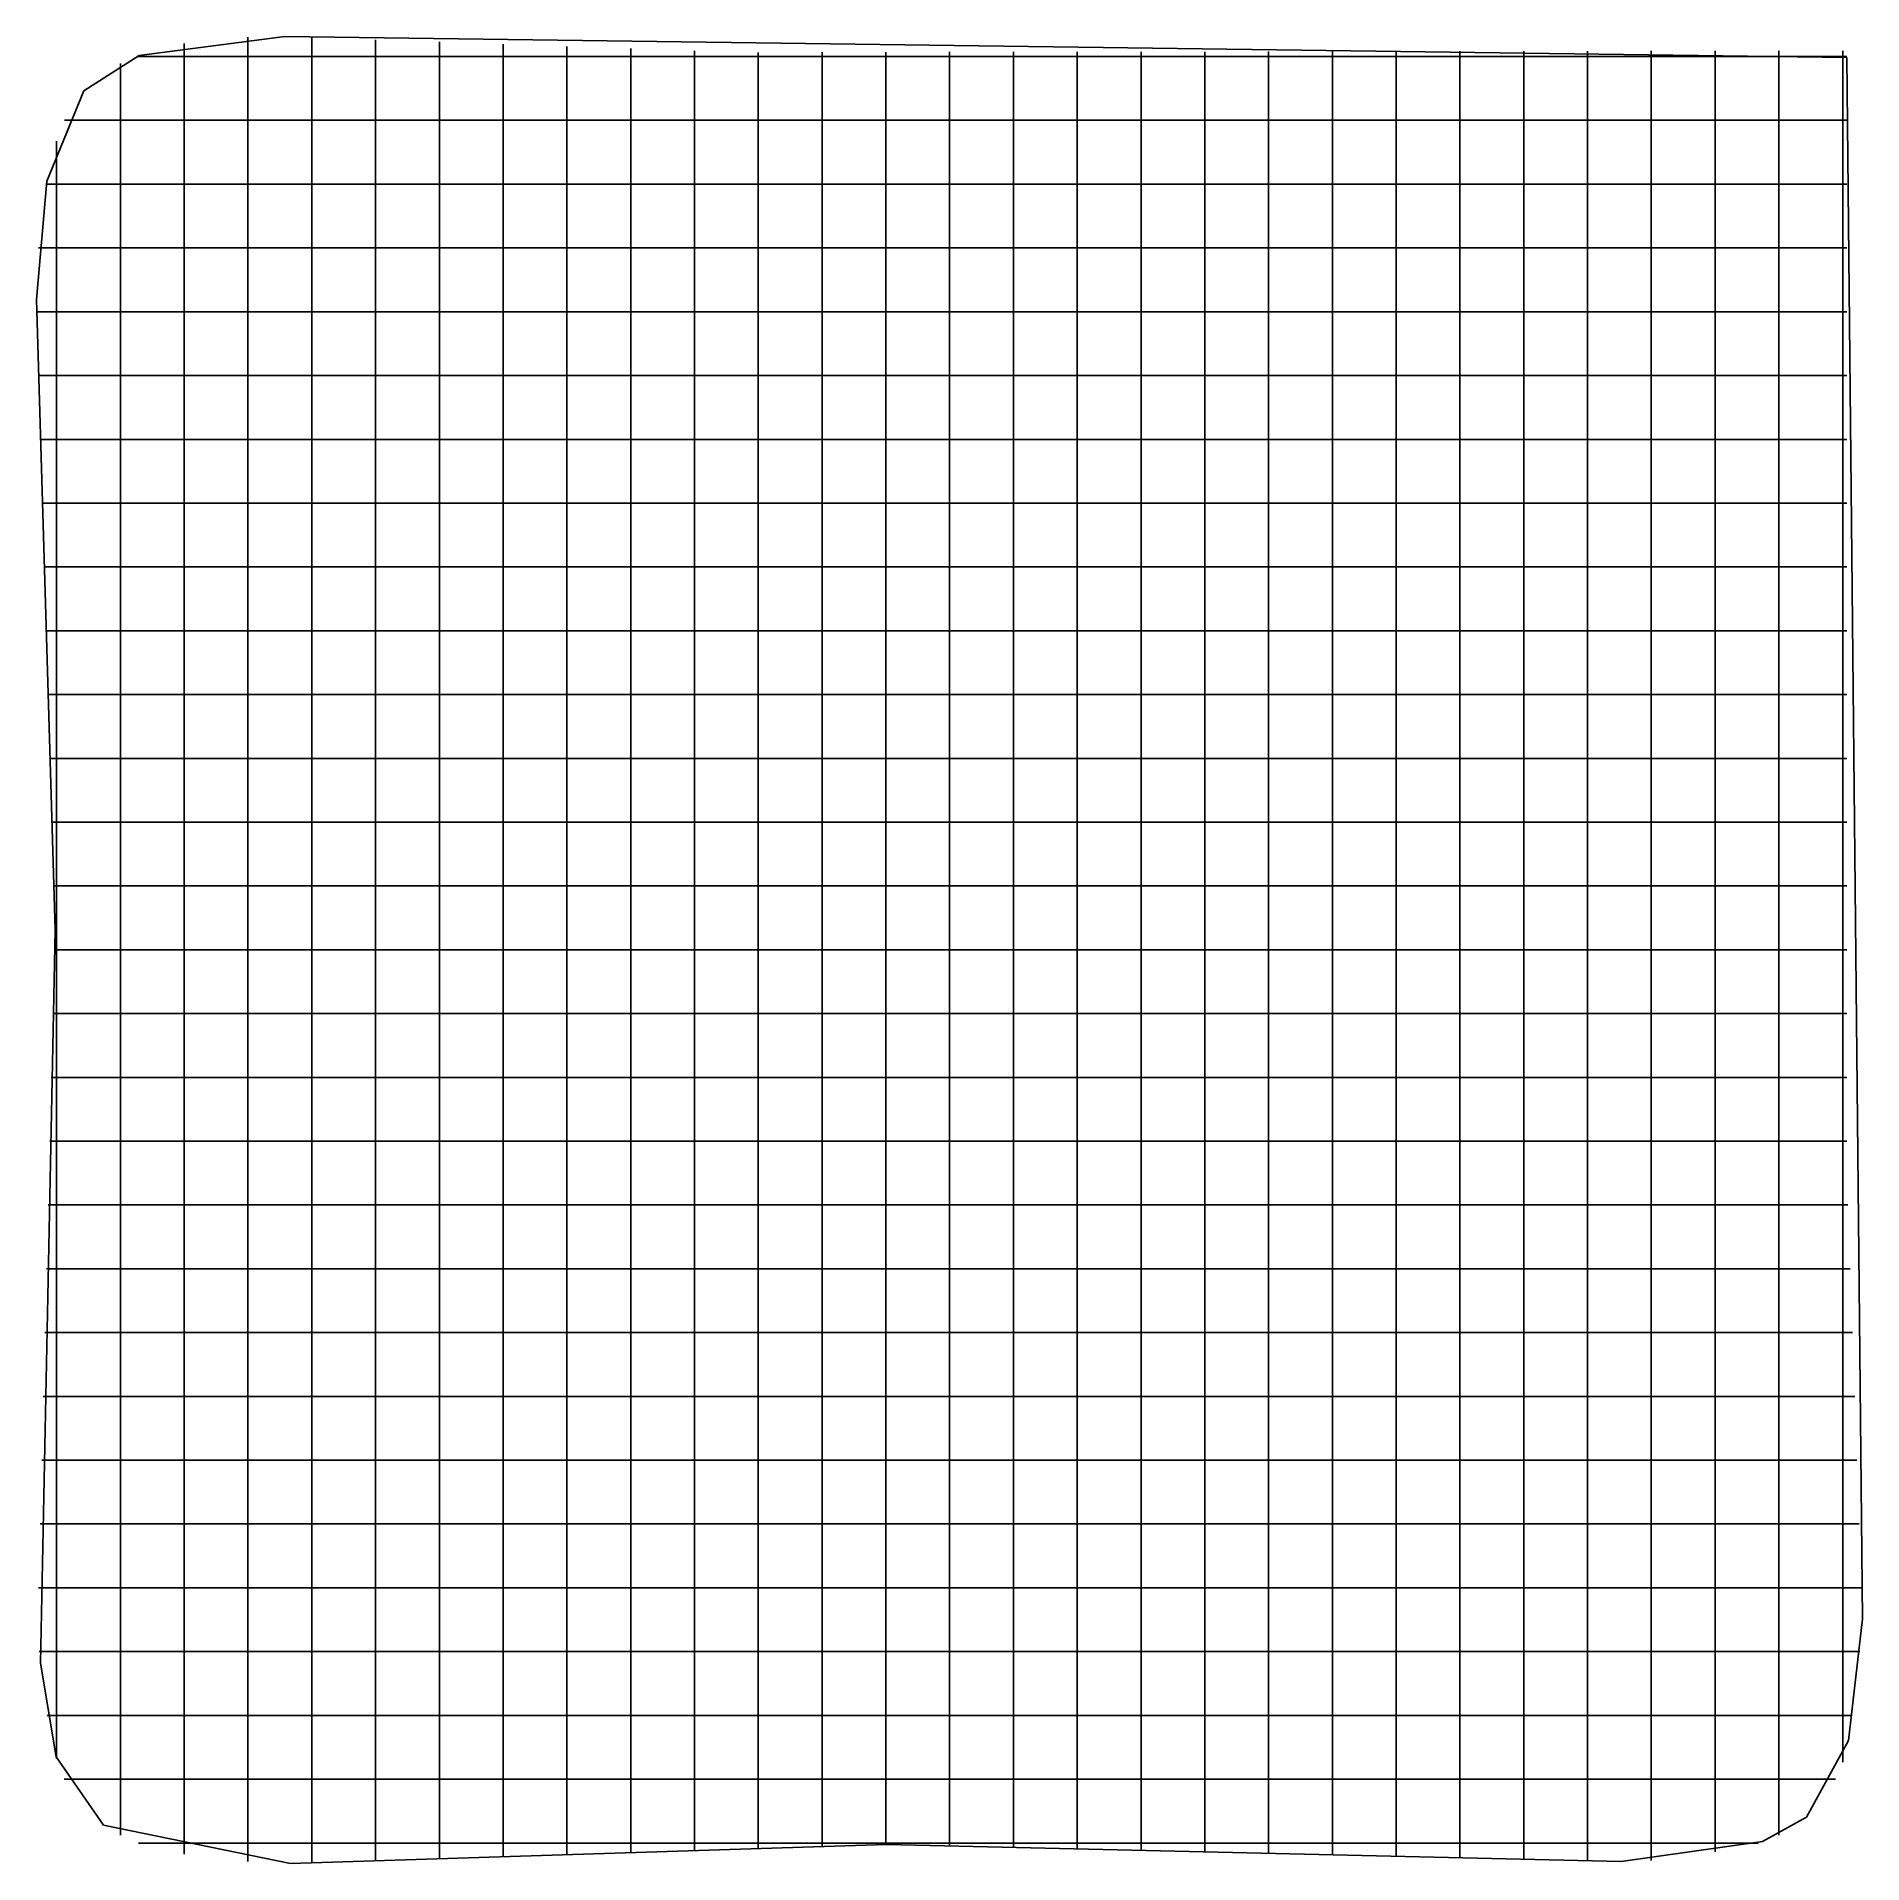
# Model space of a CAD drawing. Extents: x 0.4 to 14.7, y 0.4 to 14.7.
import ezdxf

# ---------------------------------------------------------------- set-up
doc = ezdxf.new("R2010")
doc.units = 0

msp = doc.modelspace()

# ---------------------------------------------------------------- linework, layer by layer
for p, q in [((2.382317, 14.748878), (1.239022, 14.600276)), ((2.382317, 14.748878), (1.239022, 14.600276)), ((14.62622, 14.583525), (2.382317, 14.748878)), ((14.62622, 14.583525), (2.382317, 14.748878)), ((1.592849, 14.533387), (1.592849, 14.695)), ((2.092849, 14.743), (2.092849, 14.743539)), ((2.092849, 14.581387), (2.092849, 14.743)), ((2.592849, 14.580387), (2.592849, 14.742)), ((3.092849, 14.562387), (3.092849, 14.724)), ((3.592849, 14.545387), (3.592849, 14.707)), ((4.092849, 14.689461), (4.092849, 14.69)), ((4.092849, 14.527848), (4.092849, 14.689461)), ((4.592849, 14.510387), (4.592849, 14.672)), ((5.092849, 14.493387), (5.092849, 14.655)), ((5.592849, 14.475387), (5.592849, 14.637)), ((6.092849, 14.463387), (6.092849, 14.625)), ((6.592849, 14.464387), (6.592849, 14.626)), ((7.092849, 14.465387), (7.092849, 14.627)), ((7.592849, 14.466387), (7.592849, 14.628)), ((8.092849, 14.466387), (8.092849, 14.628)), ((8.592849, 14.467387), (8.592849, 14.629)), ((9.092849, 14.468387), (9.092849, 14.63)), ((9.592849, 14.468387), (9.592849, 14.63)), ((10.092849, 14.469387), (10.092849, 14.631)), ((10.592849, 14.470387), (10.592849, 14.632)), ((11.092849, 14.471387), (11.092849, 14.633)), ((11.592849, 14.471387), (11.592849, 14.633)), ((12.092849, 14.472387), (12.092849, 14.634)), ((12.592849, 14.473387), (12.592849, 14.635)), ((13.092849, 14.635461), (13.092849, 14.636)), ((13.092849, 14.474387), (13.092849, 14.635461)), ((13.592849, 14.474387), (13.592849, 14.636)), ((14.092849, 14.475387), (14.092849, 14.637)), ((14.592849, 14.476387), (14.592849, 14.638)), ((1.239022, 14.600276), (0.805136, 14.323073)), ((1.239022, 14.600276), (0.805136, 14.323073)), ((1.092849, 14.536461), (1.092849, 14.537)), ((1.092849, 14.374848), (1.092849, 14.536461)), ((1.221, 14.592238), (1.382613, 14.592238)), ((1.221, 14.592238), (1.382613, 14.592238)), ((1.382613, 14.592238), (1.615565, 14.592238)), ((1.592849, 13.937861), (1.592849, 14.533387)), ((1.615565, 14.592238), (1.753952, 14.592238)), ((1.753952, 14.592238), (2.562016, 14.592238)), ((2.092849, 13.936965), (2.092849, 14.581387)), ((2.562016, 14.592238), (3.253952, 14.592238)), ((2.592849, 13.932274), (2.592849, 14.580387)), ((3.092849, 13.929958), (3.092849, 14.562387)), ((3.253952, 14.592238), (3.415565, 14.592238)), ((3.415565, 14.592238), (3.553952, 14.592238)), ((3.553952, 14.592238), (4.362016, 14.592238)), ((3.592849, 13.928181), (3.592849, 14.545387)), ((4.092849, 13.925403), (4.092849, 14.527848)), ((4.362016, 14.592238), (5.053952, 14.592238)), ((4.592849, 13.923626), (4.592849, 14.510387)), ((5.053952, 14.592238), (5.215565, 14.592238)), ((5.092849, 13.921848), (5.092849, 14.493387)), ((5.215565, 14.592238), (5.353952, 14.592238)), ((5.353952, 14.592238), (5.810777, 14.592238)), ((5.592849, 13.919532), (5.592849, 14.475387)), ((5.810777, 14.592238), (5.97239, 14.592238)), ((5.97239, 14.592238), (6.664326, 14.592238)), ((6.092849, 13.920448), (6.092849, 14.463387)), ((6.592849, 13.927906), (6.592849, 14.464387)), ((6.664326, 14.592238), (7.47239, 14.592238)), ((7.092849, 13.935826), (7.092849, 14.465387)), ((7.47239, 14.592238), (7.610777, 14.592238)), ((7.592849, 13.934519), (7.592849, 14.466387)), ((7.610777, 14.592238), (7.77239, 14.592238)), ((7.77239, 14.592238), (8.464326, 14.592238)), ((8.092849, 13.928984), (8.092849, 14.466387)), ((8.464326, 14.592238), (9.27239, 14.592238)), ((8.592849, 13.923987), (8.592849, 14.467387)), ((9.092849, 13.91899), (9.092849, 14.468387)), ((9.27239, 14.592238), (9.410777, 14.592238)), ((9.410777, 14.592238), (9.57239, 14.592238)), ((9.57239, 14.592238), (10.264326, 14.592238)), ((9.592849, 13.913455), (9.592849, 14.468387)), ((10.092849, 13.908458), (10.092849, 14.469387)), ((10.264326, 14.592238), (11.07239, 14.592238)), ((10.592849, 13.903461), (10.592849, 14.470387)), ((11.07239, 14.592238), (11.210777, 14.592238)), ((11.092849, 13.898465), (11.092849, 14.471387)), ((11.210777, 14.592238), (11.37239, 14.592238)), ((11.37239, 14.592238), (12.064326, 14.592238)), ((11.592849, 13.892929), (11.592849, 14.471387)), ((12.064326, 14.592238), (12.87239, 14.592238)), ((12.092849, 13.887932), (12.092849, 14.472387)), ((12.592849, 13.882935), (12.592849, 14.473387)), ((12.87239, 14.592238), (13.010777, 14.592238)), ((13.010777, 14.592238), (13.17239, 14.592238)), ((13.092849, 13.883474), (13.092849, 14.474387)), ((13.17239, 14.592238), (13.864326, 14.592238)), ((13.592849, 13.914842), (13.592849, 14.474387)), ((13.864326, 14.592238), (14.487613, 14.592238)), ((14.092849, 13.97581), (14.092849, 14.475387)), ((14.487613, 14.592238), (14.626, 14.592238)), ((14.592849, 14.240206), (14.592849, 14.476387)), ((14.747928, 2.348269), (14.62622, 14.583525)), ((14.747928, 2.348269), (14.62622, 14.583525)), ((0.805136, 14.323073), (0.515107, 13.615637)), ((0.805136, 14.323073), (0.515107, 13.615637)), ((1.092849, 13.9214), (1.092849, 14.374848)), ((14.592849, 14.102281), (14.592849, 14.240206)), ((0.654, 14.092238), (0.815613, 14.092238)), ((0.654, 14.092238), (0.815613, 14.092238)), ((0.815613, 14.092238), (1.310116, 14.092238)), ((1.310116, 14.092238), (2.118181, 14.092238)), ((2.118181, 14.092238), (2.256568, 14.092238)), ((2.256568, 14.092238), (2.418181, 14.092238)), ((2.418181, 14.092238), (3.110116, 14.092238)), ((3.110116, 14.092238), (3.918181, 14.092238)), ((3.918181, 14.092238), (4.056568, 14.092238)), ((4.056568, 14.092238), (4.218181, 14.092238)), ((4.218181, 14.092238), (4.910116, 14.092238)), ((4.910116, 14.092238), (5.718181, 14.092238)), ((5.718181, 14.092238), (5.856568, 14.092238)), ((5.856568, 14.092238), (6.018181, 14.092238)), ((6.018181, 14.092238), (6.710116, 14.092238)), ((6.710116, 14.092238), (7.518181, 14.092238)), ((7.518181, 14.092238), (7.656568, 14.092238)), ((7.656568, 14.092238), (7.818181, 14.092238)), ((7.818181, 14.092238), (8.510116, 14.092238)), ((8.510116, 14.092238), (9.318181, 14.092238)), ((9.318181, 14.092238), (9.456568, 14.092238)), ((9.456568, 14.092238), (9.618181, 14.092238)), ((9.618181, 14.092238), (10.310116, 14.092238)), ((10.310116, 14.092238), (11.118181, 14.092238)), ((11.118181, 14.092238), (11.256568, 14.092238)), ((11.256568, 14.092238), (11.418181, 14.092238)), ((11.418181, 14.092238), (12.110116, 14.092238)), ((12.110116, 14.092238), (12.918181, 14.092238)), ((12.918181, 14.092238), (13.056568, 14.092238)), ((13.056568, 14.092238), (13.218181, 14.092238)), ((13.218181, 14.092238), (13.910116, 14.092238)), ((13.910116, 14.092238), (14.487613, 14.092238)), ((14.487613, 14.092238), (14.626, 14.092238)), ((14.592849, 13.294216), (14.592849, 14.102281)), ((0.592849, 13.894414), (0.592849, 13.929)), ((0.592849, 13.732757), (0.592849, 13.894414)), ((1.092849, 13.113335), (1.092849, 13.9214)), ((1.592849, 13.129797), (1.592849, 13.937861)), ((2.092849, 13.1289), (2.092849, 13.936965)), ((2.592849, 13.123671), (2.592849, 13.932274)), ((3.092849, 13.121894), (3.092849, 13.929958)), ((3.592849, 13.120116), (3.592849, 13.928181)), ((4.092849, 13.117339), (4.092849, 13.925403)), ((4.592849, 13.115561), (4.592849, 13.923626)), ((5.092849, 13.113784), (5.092849, 13.921848)), ((5.592849, 13.111468), (5.592849, 13.919532)), ((6.092849, 13.112384), (6.092849, 13.920448)), ((6.592849, 13.119842), (6.592849, 13.927906)), ((7.092849, 13.127761), (7.092849, 13.935826)), ((7.592849, 13.125916), (7.592849, 13.934519)), ((8.092849, 13.120919), (8.092849, 13.928984)), ((8.592849, 13.115923), (8.592849, 13.923987)), ((9.092849, 13.110926), (9.092849, 13.91899)), ((9.592849, 13.10539), (9.592849, 13.913455)), ((10.092849, 13.100394), (10.092849, 13.908458)), ((10.592849, 13.095397), (10.592849, 13.903461)), ((11.092849, 13.089861), (11.092849, 13.898465)), ((11.592849, 13.084865), (11.592849, 13.892929)), ((12.092849, 13.079868), (12.092849, 13.887932)), ((13.592849, 13.106777), (13.592849, 13.914842)), ((14.092849, 13.167745), (14.092849, 13.97581)), ((12.592849, 13.074871), (12.592849, 13.882935)), ((13.092849, 13.074871), (13.092849, 13.883474)), ((0.515107, 13.615637), (0.435402, 12.688222)), ((0.515107, 13.615637), (0.435402, 12.688222)), ((0.592849, 13.040855), (0.592849, 13.732757)), ((0.511, 13.592238), (0.672613, 13.592238)), ((0.511, 13.592238), (0.672613, 13.592238)), ((0.672613, 13.592238), (1.233081, 13.592238)), ((1.233081, 13.592238), (2.041145, 13.592238)), ((2.041145, 13.592238), (2.179532, 13.592238)), ((2.179532, 13.592238), (2.341145, 13.592238)), ((2.341145, 13.592238), (3.033081, 13.592238)), ((3.033081, 13.592238), (3.841145, 13.592238)), ((3.841145, 13.592238), (3.979532, 13.592238)), ((3.979532, 13.592238), (4.141145, 13.592238)), ((4.141145, 13.592238), (4.833081, 13.592238)), ((4.833081, 13.592238), (5.641145, 13.592238)), ((5.641145, 13.592238), (5.779532, 13.592238)), ((5.779532, 13.592238), (5.941145, 13.592238)), ((5.941145, 13.592238), (6.633081, 13.592238)), ((6.633081, 13.592238), (7.441145, 13.592238)), ((7.441145, 13.592238), (7.579532, 13.592238)), ((7.579532, 13.592238), (7.741145, 13.592238)), ((7.741145, 13.592238), (8.433081, 13.592238)), ((8.433081, 13.592238), (9.241145, 13.592238)), ((9.241145, 13.592238), (9.379532, 13.592238)), ((9.379532, 13.592238), (9.541145, 13.592238)), ((9.541145, 13.592238), (10.233081, 13.592238)), ((10.233081, 13.592238), (11.041145, 13.592238)), ((11.041145, 13.592238), (11.179532, 13.592238)), ((11.179532, 13.592238), (11.341145, 13.592238)), ((11.341145, 13.592238), (12.033081, 13.592238)), ((12.033081, 13.592238), (12.841145, 13.592238)), ((12.841145, 13.592238), (12.979532, 13.592238)), ((12.979532, 13.592238), (13.141145, 13.592238)), ((13.141145, 13.592238), (13.833081, 13.592238)), ((13.833081, 13.592238), (14.487613, 13.592238)), ((14.487613, 13.592238), (14.626, 13.592238)), ((14.592849, 12.601819), (14.592849, 13.294216)), ((0.451, 13.092238), (0.612613, 13.092238)), ((0.451, 13.092238), (0.612613, 13.092238)), ((0.592849, 12.23279), (0.592849, 13.040855)), ((0.612613, 13.092238), (1.200758, 13.092238)), ((1.092849, 12.974948), (1.092849, 13.113335)), ((1.200758, 13.092238), (2.008823, 13.092238)), ((1.592849, 12.99141), (1.592849, 13.129797)), ((2.008823, 13.092238), (2.14721, 13.092238)), ((2.092849, 12.990974), (2.092849, 13.1289)), ((2.14721, 13.092238), (2.308823, 13.092238)), ((2.308823, 13.092238), (3.000758, 13.092238)), ((2.592849, 12.985284), (2.592849, 13.123671)), ((3.000758, 13.092238), (3.808823, 13.092238)), ((3.092849, 12.983506), (3.092849, 13.121894)), ((3.592849, 12.981729), (3.592849, 13.120116)), ((3.808823, 13.092238), (3.94721, 13.092238)), ((3.94721, 13.092238), (4.108823, 13.092238)), ((4.092849, 12.979413), (4.092849, 13.117339)), ((4.108823, 13.092238), (4.800758, 13.092238)), ((4.592849, 12.977174), (4.592849, 13.115561)), ((4.800758, 13.092238), (5.608823, 13.092238)), ((5.092849, 12.975397), (5.092849, 13.113784)), ((5.592849, 12.973081), (5.592849, 13.111468)), ((5.608823, 13.092238), (5.74721, 13.092238)), ((5.74721, 13.092238), (5.908823, 13.092238)), ((5.908823, 13.092238), (6.600758, 13.092238)), ((6.092849, 12.973997), (6.092849, 13.112384)), ((6.592849, 12.981916), (6.592849, 13.119842)), ((6.600758, 13.092238), (7.408823, 13.092238)), ((7.092849, 12.989374), (7.092849, 13.127761)), ((7.408823, 13.092238), (7.54721, 13.092238)), ((7.54721, 13.092238), (7.708823, 13.092238)), ((7.592849, 12.987529), (7.592849, 13.125916)), ((7.708823, 13.092238), (8.400758, 13.092238)), ((8.092849, 12.982532), (8.092849, 13.120919)), ((8.400758, 13.092238), (9.208823, 13.092238)), ((8.592849, 12.977535), (8.592849, 13.115923)), ((9.092849, 12.972539), (9.092849, 13.110926)), ((9.208823, 13.092238), (9.34721, 13.092238)), ((9.34721, 13.092238), (9.508823, 13.092238)), ((9.508823, 13.092238), (10.200758, 13.092238)), ((9.592849, 12.967003), (9.592849, 13.10539)), ((10.092849, 12.962006), (10.092849, 13.100394)), ((10.200758, 13.092238), (11.008823, 13.092238)), ((10.592849, 12.95701), (10.592849, 13.095397)), ((11.008823, 13.092238), (11.14721, 13.092238)), ((11.092849, 12.951474), (11.092849, 13.089861)), ((11.14721, 13.092238), (11.308823, 13.092238)), ((11.308823, 13.092238), (12.000758, 13.092238)), ((11.592849, 12.946477), (11.592849, 13.084865)), ((12.000758, 13.092238), (12.808823, 13.092238)), ((12.092849, 12.941481), (12.092849, 13.079868)), ((12.592849, 12.936484), (12.592849, 13.074871)), ((12.808823, 13.092238), (12.94721, 13.092238)), ((12.94721, 13.092238), (13.108823, 13.092238)), ((13.092849, 12.936484), (13.092849, 13.074871)), ((13.108823, 13.092238), (13.800758, 13.092238)), ((13.592849, 12.96839), (13.592849, 13.106777)), ((13.800758, 13.092238), (14.487613, 13.092238)), ((14.092849, 13.029358), (14.092849, 13.167745)), ((14.092849, 12.867745), (14.092849, 13.029358)), ((14.487613, 13.092238), (14.626, 13.092238)), ((1.092849, 12.813335), (1.092849, 12.974948)), ((1.592849, 12.829797), (1.592849, 12.99141)), ((2.092849, 12.829361), (2.092849, 12.990974)), ((2.592849, 12.82421), (2.592849, 12.985284)), ((3.092849, 12.821894), (3.092849, 12.983506)), ((3.592849, 12.820116), (3.592849, 12.981729)), ((4.092849, 12.8178), (4.092849, 12.979413)), ((4.592849, 12.815561), (4.592849, 12.977174)), ((5.092849, 12.813784), (5.092849, 12.975397)), ((5.592849, 12.811468), (5.592849, 12.973081)), ((6.092849, 12.812384), (6.092849, 12.973997)), ((6.592849, 12.820303), (6.592849, 12.981916)), ((7.092849, 12.827761), (7.092849, 12.989374)), ((7.592849, 12.826455), (7.592849, 12.987529)), ((8.092849, 12.820919), (8.092849, 12.982532)), ((8.592849, 12.815923), (8.592849, 12.977535)), ((9.092849, 12.810926), (9.092849, 12.972539)), ((9.592849, 12.80539), (9.592849, 12.967003)), ((10.092849, 12.800394), (10.092849, 12.962006)), ((10.592849, 12.795397), (10.592849, 12.95701)), ((11.092849, 12.7904), (11.092849, 12.951474)), ((11.592849, 12.784865), (11.592849, 12.946477)), ((12.092849, 12.779868), (12.092849, 12.941481)), ((12.592849, 12.774871), (12.592849, 12.936484)), ((13.092849, 12.77541), (13.092849, 12.936484)), ((13.592849, 12.806777), (13.592849, 12.96839)), ((1.092849, 12.1214), (1.092849, 12.813335)), ((1.592849, 12.137861), (1.592849, 12.829797)), ((2.092849, 12.136965), (2.092849, 12.829361)), ((2.592849, 12.132274), (2.592849, 12.82421)), ((3.092849, 12.129958), (3.092849, 12.821894)), ((3.592849, 12.128181), (3.592849, 12.820116)), ((4.092849, 12.125403), (4.092849, 12.8178)), ((4.592849, 12.123626), (4.592849, 12.815561)), ((5.092849, 12.121848), (5.092849, 12.813784)), ((5.592849, 12.119532), (5.592849, 12.811468)), ((6.092849, 12.120448), (6.092849, 12.812384)), ((6.592849, 12.127906), (6.592849, 12.820303)), ((7.092849, 12.135826), (7.092849, 12.827761)), ((7.592849, 12.134519), (7.592849, 12.826455)), ((8.092849, 12.128984), (8.092849, 12.820919)), ((8.592849, 12.123987), (8.592849, 12.815923)), ((9.092849, 12.11899), (9.092849, 12.810926)), ((9.592849, 12.113455), (9.592849, 12.80539)), ((10.092849, 12.108458), (10.092849, 12.800394)), ((10.592849, 12.103461), (10.592849, 12.795397)), ((11.092849, 12.098465), (11.092849, 12.7904)), ((11.592849, 12.092929), (11.592849, 12.784865)), ((12.092849, 12.087932), (12.092849, 12.779868)), ((12.592849, 12.082935), (12.592849, 12.774871)), ((13.092849, 12.083474), (13.092849, 12.77541)), ((13.592849, 12.114842), (13.592849, 12.806777)), ((14.092849, 12.17581), (14.092849, 12.867745)), ((0.435402, 12.688222), (0.580522, 7.749743)), ((0.435402, 12.688222), (0.580522, 7.749743)), ((14.592849, 12.440206), (14.592849, 12.601819)), ((0.438, 12.592238), (0.599613, 12.592238)), ((0.438, 12.592238), (0.599613, 12.592238)), ((0.599613, 12.592238), (1.193755, 12.592238)), ((1.193755, 12.592238), (2.001819, 12.592238)), ((2.001819, 12.592238), (2.140206, 12.592238)), ((2.140206, 12.592238), (2.301819, 12.592238)), ((2.301819, 12.592238), (2.993755, 12.592238)), ((2.993755, 12.592238), (3.801819, 12.592238)), ((3.801819, 12.592238), (3.940206, 12.592238)), ((3.940206, 12.592238), (4.101819, 12.592238)), ((4.101819, 12.592238), (4.793755, 12.592238)), ((4.793755, 12.592238), (5.601819, 12.592238)), ((5.601819, 12.592238), (5.740206, 12.592238)), ((5.740206, 12.592238), (5.901819, 12.592238)), ((5.901819, 12.592238), (6.593755, 12.592238)), ((6.593755, 12.592238), (7.401819, 12.592238)), ((7.401819, 12.592238), (7.540206, 12.592238)), ((7.540206, 12.592238), (7.701819, 12.592238)), ((7.701819, 12.592238), (8.393755, 12.592238)), ((8.393755, 12.592238), (9.201819, 12.592238)), ((9.201819, 12.592238), (9.340206, 12.592238)), ((9.340206, 12.592238), (9.501819, 12.592238)), ((9.501819, 12.592238), (10.193755, 12.592238)), ((10.193755, 12.592238), (11.001819, 12.592238)), ((11.001819, 12.592238), (11.140206, 12.592238)), ((11.140206, 12.592238), (11.301819, 12.592238)), ((11.301819, 12.592238), (11.993755, 12.592238)), ((11.993755, 12.592238), (12.801819, 12.592238)), ((12.801819, 12.592238), (12.940206, 12.592238)), ((12.940206, 12.592238), (13.101819, 12.592238)), ((13.101819, 12.592238), (13.793755, 12.592238)), ((13.793755, 12.592238), (14.487613, 12.592238)), ((14.487613, 12.592238), (14.626, 12.592238)), ((14.592849, 12.302281), (14.592849, 12.440206)), ((0.592849, 12.094403), (0.592849, 12.23279)), ((14.092849, 11.367745), (14.092849, 12.17581)), ((14.592849, 11.494216), (14.592849, 12.302281)), ((0.453, 12.092238), (0.614613, 12.092238)), ((0.453, 12.092238), (0.614613, 12.092238)), ((0.592849, 11.93279), (0.592849, 12.094403)), ((0.614613, 12.092238), (1.201835, 12.092238)), ((1.092849, 11.313335), (1.092849, 12.1214)), ((1.201835, 12.092238), (2.0099, 12.092238)), ((1.592849, 11.329797), (1.592849, 12.137861)), ((2.0099, 12.092238), (2.148287, 12.092238)), ((2.092849, 11.3289), (2.092849, 12.136965)), ((2.148287, 12.092238), (2.3099, 12.092238)), ((2.3099, 12.092238), (3.001835, 12.092238)), ((2.592849, 11.323671), (2.592849, 12.132274)), ((3.001835, 12.092238), (3.8099, 12.092238)), ((3.092849, 11.321894), (3.092849, 12.129958)), ((3.592849, 11.320116), (3.592849, 12.128181)), ((3.8099, 12.092238), (3.948287, 12.092238)), ((3.948287, 12.092238), (4.1099, 12.092238)), ((4.092849, 11.317339), (4.092849, 12.125403)), ((4.1099, 12.092238), (4.801835, 12.092238)), ((4.592849, 11.315561), (4.592849, 12.123626)), ((4.801835, 12.092238), (5.6099, 12.092238)), ((5.092849, 11.313784), (5.092849, 12.121848)), ((5.592849, 11.311468), (5.592849, 12.119532)), ((5.6099, 12.092238), (5.748287, 12.092238)), ((5.748287, 12.092238), (5.9099, 12.092238)), ((5.9099, 12.092238), (6.601835, 12.092238)), ((6.092849, 11.312384), (6.092849, 12.120448)), ((6.592849, 11.319842), (6.592849, 12.127906)), ((6.601835, 12.092238), (7.4099, 12.092238)), ((7.092849, 11.327761), (7.092849, 12.135826)), ((7.4099, 12.092238), (7.548287, 12.092238)), ((7.548287, 12.092238), (7.7099, 12.092238)), ((7.592849, 11.325916), (7.592849, 12.134519)), ((7.7099, 12.092238), (8.401835, 12.092238)), ((8.092849, 11.320919), (8.092849, 12.128984)), ((8.401835, 12.092238), (9.2099, 12.092238)), ((8.592849, 11.315923), (8.592849, 12.123987)), ((9.092849, 11.310926), (9.092849, 12.11899)), ((9.2099, 12.092238), (9.348287, 12.092238)), ((9.348287, 12.092238), (9.5099, 12.092238)), ((9.5099, 12.092238), (10.201835, 12.092238)), ((9.592849, 11.30539), (9.592849, 12.113455)), ((10.092849, 11.300394), (10.092849, 12.108458)), ((10.201835, 12.092238), (11.0099, 12.092238)), ((10.592849, 11.295397), (10.592849, 12.103461)), ((11.0099, 12.092238), (11.148287, 12.092238)), ((11.092849, 11.289861), (11.092849, 12.098465)), ((11.148287, 12.092238), (11.3099, 12.092238)), ((11.3099, 12.092238), (12.001835, 12.092238)), ((11.592849, 11.284865), (11.592849, 12.092929)), ((12.001835, 12.092238), (12.8099, 12.092238)), ((12.092849, 11.279868), (12.092849, 12.087932)), ((12.592849, 11.274871), (12.592849, 12.082935)), ((12.8099, 12.092238), (12.948287, 12.092238)), ((12.948287, 12.092238), (13.1099, 12.092238)), ((13.092849, 11.274871), (13.092849, 12.083474)), ((13.1099, 12.092238), (13.801835, 12.092238)), ((13.592849, 11.306777), (13.592849, 12.114842)), ((13.801835, 12.092238), (14.487613, 12.092238)), ((14.487613, 12.092238), (14.626, 12.092238)), ((0.592849, 11.240855), (0.592849, 11.93279)), ((0.468, 11.592238), (0.629613, 11.592238)), ((0.468, 11.592238), (0.629613, 11.592238)), ((0.629613, 11.592238), (1.209916, 11.592238)), ((1.209916, 11.592238), (2.017981, 11.592238)), ((2.017981, 11.592238), (2.156368, 11.592238)), ((2.156368, 11.592238), (2.317981, 11.592238)), ((2.317981, 11.592238), (3.009916, 11.592238)), ((3.009916, 11.592238), (3.817981, 11.592238)), ((3.817981, 11.592238), (3.956368, 11.592238)), ((3.956368, 11.592238), (4.117981, 11.592238)), ((4.117981, 11.592238), (4.809916, 11.592238)), ((4.809916, 11.592238), (5.617981, 11.592238)), ((5.617981, 11.592238), (5.756368, 11.592238)), ((5.756368, 11.592238), (5.917981, 11.592238)), ((5.917981, 11.592238), (6.609916, 11.592238)), ((6.609916, 11.592238), (7.417981, 11.592238)), ((7.417981, 11.592238), (7.556368, 11.592238)), ((7.556368, 11.592238), (7.717981, 11.592238)), ((7.717981, 11.592238), (8.409916, 11.592238)), ((8.409916, 11.592238), (9.217981, 11.592238)), ((9.217981, 11.592238), (9.356368, 11.592238)), ((9.356368, 11.592238), (9.517981, 11.592238)), ((9.517981, 11.592238), (10.209916, 11.592238)), ((10.209916, 11.592238), (11.017981, 11.592238)), ((11.017981, 11.592238), (11.156368, 11.592238)), ((11.156368, 11.592238), (11.317981, 11.592238)), ((11.317981, 11.592238), (12.009916, 11.592238)), ((12.009916, 11.592238), (12.817981, 11.592238)), ((12.817981, 11.592238), (12.956368, 11.592238)), ((12.956368, 11.592238), (13.117981, 11.592238)), ((13.117981, 11.592238), (13.809916, 11.592238)), ((13.809916, 11.592238), (14.487613, 11.592238)), ((14.487613, 11.592238), (14.626, 11.592238)), ((14.592849, 10.801819), (14.592849, 11.494216)), ((1.092849, 11.174948), (1.092849, 11.313335)), ((1.592849, 11.19141), (1.592849, 11.329797)), ((2.092849, 11.190974), (2.092849, 11.3289)), ((2.592849, 11.185284), (2.592849, 11.323671)), ((3.092849, 11.183506), (3.092849, 11.321894)), ((3.592849, 11.181729), (3.592849, 11.320116)), ((4.092849, 11.179413), (4.092849, 11.317339)), ((4.592849, 11.177174), (4.592849, 11.315561)), ((5.092849, 11.175397), (5.092849, 11.313784)), ((5.592849, 11.173081), (5.592849, 11.311468)), ((6.092849, 11.173997), (6.092849, 11.312384)), ((6.592849, 11.181916), (6.592849, 11.319842)), ((7.092849, 11.189374), (7.092849, 11.327761)), ((7.592849, 11.187529), (7.592849, 11.325916)), ((8.092849, 11.182532), (8.092849, 11.320919)), ((8.592849, 11.177535), (8.592849, 11.315923)), ((9.092849, 11.172539), (9.092849, 11.310926)), ((14.092849, 11.229358), (14.092849, 11.367745)), ((0.592849, 10.43279), (0.592849, 11.240855)), ((1.092849, 11.013335), (1.092849, 11.174948)), ((1.592849, 11.029797), (1.592849, 11.19141)), ((2.092849, 11.029361), (2.092849, 11.190974)), ((2.592849, 11.02421), (2.592849, 11.185284)), ((3.092849, 11.021894), (3.092849, 11.183506)), ((3.592849, 11.020116), (3.592849, 11.181729)), ((4.092849, 11.0178), (4.092849, 11.179413)), ((4.592849, 11.015561), (4.592849, 11.177174)), ((5.092849, 11.013784), (5.092849, 11.175397)), ((5.592849, 11.011468), (5.592849, 11.173081)), ((6.092849, 11.012384), (6.092849, 11.173997)), ((6.592849, 11.020303), (6.592849, 11.181916)), ((7.092849, 11.027761), (7.092849, 11.189374)), ((7.592849, 11.026455), (7.592849, 11.187529)), ((8.092849, 11.020919), (8.092849, 11.182532)), ((8.592849, 11.015923), (8.592849, 11.177535)), ((9.092849, 11.010926), (9.092849, 11.172539)), ((9.592849, 11.167003), (9.592849, 11.30539)), ((10.092849, 11.162006), (10.092849, 11.300394)), ((10.592849, 11.15701), (10.592849, 11.295397)), ((11.092849, 11.151474), (11.092849, 11.289861)), ((11.592849, 11.146477), (11.592849, 11.284865)), ((12.092849, 11.141481), (12.092849, 11.279868)), ((12.592849, 11.136484), (12.592849, 11.274871)), ((13.092849, 11.136484), (13.092849, 11.274871)), ((13.592849, 11.16839), (13.592849, 11.306777)), ((13.592849, 11.006777), (13.592849, 11.16839)), ((14.092849, 11.067745), (14.092849, 11.229358)), ((0.484, 11.092238), (0.645613, 11.092238)), ((0.484, 11.092238), (0.645613, 11.092238)), ((0.645613, 11.092238), (1.218535, 11.092238)), ((1.218535, 11.092238), (2.0266, 11.092238)), ((1.592849, 10.337861), (1.592849, 11.029797)), ((2.0266, 11.092238), (2.164987, 11.092238)), ((2.092849, 10.336965), (2.092849, 11.029361)), ((2.164987, 11.092238), (2.3266, 11.092238)), ((2.3266, 11.092238), (3.018535, 11.092238)), ((2.592849, 10.332274), (2.592849, 11.02421)), ((3.018535, 11.092238), (3.8266, 11.092238)), ((3.8266, 11.092238), (3.964987, 11.092238)), ((3.964987, 11.092238), (4.1266, 11.092238)), ((4.1266, 11.092238), (4.818535, 11.092238)), ((4.818535, 11.092238), (5.6266, 11.092238)), ((5.6266, 11.092238), (5.764987, 11.092238)), ((5.764987, 11.092238), (5.9266, 11.092238)), ((5.9266, 11.092238), (6.618535, 11.092238)), ((6.618535, 11.092238), (7.4266, 11.092238)), ((7.092849, 10.335826), (7.092849, 11.027761)), ((7.4266, 11.092238), (7.564987, 11.092238)), ((7.564987, 11.092238), (7.7266, 11.092238)), ((7.592849, 10.334519), (7.592849, 11.026455)), ((7.7266, 11.092238), (8.418535, 11.092238)), ((8.418535, 11.092238), (9.2266, 11.092238)), ((9.2266, 11.092238), (9.364987, 11.092238)), ((9.364987, 11.092238), (9.5266, 11.092238)), ((9.5266, 11.092238), (10.218535, 11.092238)), ((9.592849, 11.00539), (9.592849, 11.167003)), ((10.092849, 11.000394), (10.092849, 11.162006)), ((10.218535, 11.092238), (11.0266, 11.092238)), ((10.592849, 10.995397), (10.592849, 11.15701)), ((11.0266, 11.092238), (11.164987, 11.092238)), ((11.092849, 10.9904), (11.092849, 11.151474)), ((11.164987, 11.092238), (11.3266, 11.092238)), ((11.3266, 11.092238), (12.018535, 11.092238)), ((11.592849, 10.984865), (11.592849, 11.146477)), ((12.018535, 11.092238), (12.8266, 11.092238)), ((12.092849, 10.979868), (12.092849, 11.141481)), ((12.592849, 10.974871), (12.592849, 11.136484)), ((12.8266, 11.092238), (12.964987, 11.092238)), ((12.964987, 11.092238), (13.1266, 11.092238)), ((13.092849, 10.97541), (13.092849, 11.136484)), ((13.1266, 11.092238), (13.818535, 11.092238)), ((13.818535, 11.092238), (14.487613, 11.092238)), ((14.092849, 10.37581), (14.092849, 11.067745)), ((14.487613, 11.092238), (14.626, 11.092238)), ((1.092849, 10.3214), (1.092849, 11.013335)), ((3.092849, 10.329958), (3.092849, 11.021894)), ((3.592849, 10.328181), (3.592849, 11.020116)), ((4.092849, 10.325403), (4.092849, 11.0178)), ((4.592849, 10.323626), (4.592849, 11.015561)), ((5.092849, 10.321848), (5.092849, 11.013784)), ((5.592849, 10.319532), (5.592849, 11.011468)), ((6.092849, 10.320448), (6.092849, 11.012384)), ((6.592849, 10.327906), (6.592849, 11.020303)), ((8.092849, 10.328984), (8.092849, 11.020919)), ((8.592849, 10.323987), (8.592849, 11.015923)), ((9.092849, 10.31899), (9.092849, 11.010926)), ((9.592849, 10.313455), (9.592849, 11.00539)), ((10.092849, 10.308458), (10.092849, 11.000394)), ((10.592849, 10.303461), (10.592849, 10.995397)), ((11.092849, 10.298465), (11.092849, 10.9904)), ((11.592849, 10.292929), (11.592849, 10.984865)), ((12.092849, 10.287932), (12.092849, 10.979868)), ((12.592849, 10.282935), (12.592849, 10.974871)), ((13.092849, 10.283474), (13.092849, 10.97541)), ((13.592849, 10.314842), (13.592849, 11.006777)), ((14.592849, 10.640206), (14.592849, 10.801819)), ((14.592849, 10.502281), (14.592849, 10.640206)), ((0.499, 10.592238), (0.660613, 10.592238)), ((0.499, 10.592238), (0.660613, 10.592238)), ((0.660613, 10.592238), (1.226616, 10.592238)), ((1.226616, 10.592238), (2.034681, 10.592238)), ((2.034681, 10.592238), (2.173068, 10.592238)), ((2.173068, 10.592238), (2.334681, 10.592238)), ((2.334681, 10.592238), (3.026616, 10.592238)), ((3.026616, 10.592238), (3.834681, 10.592238)), ((3.834681, 10.592238), (3.973068, 10.592238)), ((3.973068, 10.592238), (4.134681, 10.592238)), ((4.134681, 10.592238), (4.826616, 10.592238)), ((4.826616, 10.592238), (5.634681, 10.592238)), ((5.634681, 10.592238), (5.773068, 10.592238)), ((5.773068, 10.592238), (5.934681, 10.592238)), ((5.934681, 10.592238), (6.626616, 10.592238)), ((6.626616, 10.592238), (7.434681, 10.592238)), ((7.434681, 10.592238), (7.573068, 10.592238)), ((7.573068, 10.592238), (7.734681, 10.592238)), ((7.734681, 10.592238), (8.426616, 10.592238)), ((8.426616, 10.592238), (9.234681, 10.592238)), ((9.234681, 10.592238), (9.373068, 10.592238)), ((9.373068, 10.592238), (9.534681, 10.592238)), ((9.534681, 10.592238), (10.226616, 10.592238)), ((10.226616, 10.592238), (11.034681, 10.592238)), ((11.034681, 10.592238), (11.173068, 10.592238)), ((11.173068, 10.592238), (11.334681, 10.592238)), ((11.334681, 10.592238), (12.026616, 10.592238)), ((12.026616, 10.592238), (12.834681, 10.592238)), ((12.834681, 10.592238), (12.973068, 10.592238)), ((12.973068, 10.592238), (13.134681, 10.592238)), ((13.134681, 10.592238), (13.826616, 10.592238)), ((13.826616, 10.592238), (14.487613, 10.592238)), ((14.487613, 10.592238), (14.626, 10.592238)), ((14.592849, 9.694216), (14.592849, 10.502281)), ((0.592849, 10.294403), (0.592849, 10.43279)), ((1.092849, 9.513335), (1.092849, 10.3214)), ((1.592849, 9.529797), (1.592849, 10.337861)), ((2.092849, 9.5289), (2.092849, 10.336965)), ((2.592849, 9.523671), (2.592849, 10.332274)), ((3.092849, 9.521894), (3.092849, 10.329958)), ((3.592849, 9.520116), (3.592849, 10.328181)), ((4.092849, 9.517339), (4.092849, 10.325403)), ((4.592849, 9.515561), (4.592849, 10.323626)), ((5.092849, 9.513784), (5.092849, 10.321848)), ((5.592849, 9.511468), (5.592849, 10.319532)), ((6.092849, 9.512384), (6.092849, 10.320448)), ((6.592849, 9.519842), (6.592849, 10.327906)), ((7.092849, 9.527761), (7.092849, 10.335826)), ((7.592849, 9.525916), (7.592849, 10.334519)), ((8.092849, 9.520919), (8.092849, 10.328984)), ((8.592849, 9.515923), (8.592849, 10.323987)), ((9.092849, 9.510926), (9.092849, 10.31899)), ((9.592849, 9.50539), (9.592849, 10.313455)), ((10.092849, 9.500394), (10.092849, 10.308458)), ((13.592849, 9.506777), (13.592849, 10.314842)), ((14.092849, 9.567745), (14.092849, 10.37581)), ((0.592849, 10.13279), (0.592849, 10.294403)), ((10.592849, 9.495397), (10.592849, 10.303461)), ((11.092849, 9.489861), (11.092849, 10.298465)), ((11.592849, 9.484865), (11.592849, 10.292929)), ((12.092849, 9.479868), (12.092849, 10.287932)), ((12.592849, 9.474871), (12.592849, 10.282935)), ((13.092849, 9.474871), (13.092849, 10.283474)), ((0.514, 10.092238), (0.675613, 10.092238)), ((0.514, 10.092238), (0.675613, 10.092238)), ((0.592849, 9.440855), (0.592849, 10.13279)), ((0.675613, 10.092238), (1.234697, 10.092238)), ((1.234697, 10.092238), (2.042761, 10.092238)), ((2.042761, 10.092238), (2.181148, 10.092238)), ((2.181148, 10.092238), (2.342761, 10.092238)), ((2.342761, 10.092238), (3.034697, 10.092238)), ((3.034697, 10.092238), (3.842761, 10.092238)), ((3.842761, 10.092238), (3.981148, 10.092238)), ((3.981148, 10.092238), (4.142761, 10.092238)), ((4.142761, 10.092238), (4.834697, 10.092238)), ((4.834697, 10.092238), (5.642761, 10.092238)), ((5.642761, 10.092238), (5.781148, 10.092238)), ((5.781148, 10.092238), (5.942761, 10.092238)), ((5.942761, 10.092238), (6.634697, 10.092238)), ((6.634697, 10.092238), (7.442761, 10.092238)), ((7.442761, 10.092238), (7.581148, 10.092238)), ((7.581148, 10.092238), (7.742761, 10.092238)), ((7.742761, 10.092238), (8.434697, 10.092238)), ((8.434697, 10.092238), (9.242761, 10.092238)), ((9.242761, 10.092238), (9.381148, 10.092238)), ((9.381148, 10.092238), (9.542761, 10.092238)), ((9.542761, 10.092238), (10.234697, 10.092238)), ((10.234697, 10.092238), (11.042761, 10.092238)), ((11.042761, 10.092238), (11.181148, 10.092238)), ((11.181148, 10.092238), (11.342761, 10.092238)), ((11.342761, 10.092238), (12.034697, 10.092238)), ((12.034697, 10.092238), (12.842761, 10.092238)), ((12.842761, 10.092238), (12.981148, 10.092238)), ((12.981148, 10.092238), (13.142761, 10.092238)), ((13.142761, 10.092238), (13.834697, 10.092238)), ((13.834697, 10.092238), (14.487613, 10.092238)), ((14.487613, 10.092238), (14.626, 10.092238)), ((14.592849, 9.001819), (14.592849, 9.694216)), ((0.529, 9.592238), (0.690613, 9.592238)), ((0.529, 9.592238), (0.690613, 9.592238)), ((0.690613, 9.592238), (1.242777, 9.592238)), ((1.092849, 9.374948), (1.092849, 9.513335)), ((1.242777, 9.592238), (2.051381, 9.592238)), ((1.592849, 9.39141), (1.592849, 9.529797)), ((2.051381, 9.592238), (2.189768, 9.592238)), ((2.092849, 9.390974), (2.092849, 9.5289)), ((2.189768, 9.592238), (2.350842, 9.592238)), ((2.350842, 9.592238), (3.042777, 9.592238)), ((2.592849, 9.385284), (2.592849, 9.523671)), ((3.042777, 9.592238), (3.851381, 9.592238)), ((3.092849, 9.383506), (3.092849, 9.521894)), ((3.592849, 9.381729), (3.592849, 9.520116)), ((3.851381, 9.592238), (3.989768, 9.592238)), ((3.989768, 9.592238), (4.150842, 9.592238)), ((4.092849, 9.379413), (4.092849, 9.517339)), ((4.150842, 9.592238), (4.842777, 9.592238)), ((4.592849, 9.377174), (4.592849, 9.515561)), ((4.842777, 9.592238), (5.651381, 9.592238)), ((5.092849, 9.375397), (5.092849, 9.513784)), ((5.592849, 9.373081), (5.592849, 9.511468)), ((5.651381, 9.592238), (5.789768, 9.592238)), ((5.789768, 9.592238), (5.950842, 9.592238)), ((5.950842, 9.592238), (6.642777, 9.592238)), ((6.092849, 9.373997), (6.092849, 9.512384)), ((6.592849, 9.381916), (6.592849, 9.519842)), ((6.642777, 9.592238), (7.451381, 9.592238)), ((7.092849, 9.389374), (7.092849, 9.527761)), ((7.451381, 9.592238), (7.589768, 9.592238)), ((7.589768, 9.592238), (7.750842, 9.592238)), ((7.592849, 9.387529), (7.592849, 9.525916)), ((7.750842, 9.592238), (8.442777, 9.592238)), ((8.092849, 9.382532), (8.092849, 9.520919)), ((8.442777, 9.592238), (9.251381, 9.592238)), ((8.592849, 9.377535), (8.592849, 9.515923)), ((9.092849, 9.372539), (9.092849, 9.510926)), ((9.251381, 9.592238), (9.389768, 9.592238)), ((9.389768, 9.592238), (9.550842, 9.592238)), ((9.550842, 9.592238), (10.242777, 9.592238)), ((9.592849, 9.367003), (9.592849, 9.50539)), ((10.092849, 9.362006), (10.092849, 9.500394)), ((10.242777, 9.592238), (11.051381, 9.592238)), ((10.592849, 9.35701), (10.592849, 9.495397)), ((11.051381, 9.592238), (11.189768, 9.592238)), ((11.092849, 9.351474), (11.092849, 9.489861)), ((11.189768, 9.592238), (11.350842, 9.592238)), ((11.350842, 9.592238), (12.042777, 9.592238)), ((11.592849, 9.346477), (11.592849, 9.484865)), ((12.042777, 9.592238), (12.851381, 9.592238)), ((12.092849, 9.341481), (12.092849, 9.479868)), ((12.592849, 9.336484), (12.592849, 9.474871)), ((12.851381, 9.592238), (12.989768, 9.592238)), ((12.989768, 9.592238), (13.150842, 9.592238)), ((13.092849, 9.336484), (13.092849, 9.474871)), ((13.150842, 9.592238), (13.842777, 9.592238)), ((13.592849, 9.36839), (13.592849, 9.506777)), ((13.842777, 9.592238), (14.487613, 9.592238)), ((14.092849, 9.429358), (14.092849, 9.567745)), ((14.487613, 9.592238), (14.626, 9.592238)), ((0.592849, 8.63279), (0.592849, 9.440855)), ((1.092849, 9.213335), (1.092849, 9.374948)), ((1.592849, 9.229797), (1.592849, 9.39141)), ((2.092849, 9.229361), (2.092849, 9.390974)), ((2.592849, 9.22421), (2.592849, 9.385284)), ((3.092849, 9.221894), (3.092849, 9.383506)), ((3.592849, 9.220116), (3.592849, 9.381729)), ((4.092849, 9.2178), (4.092849, 9.379413)), ((4.592849, 9.215561), (4.592849, 9.377174)), ((5.092849, 9.213784), (5.092849, 9.375397)), ((5.592849, 9.211468), (5.592849, 9.373081)), ((6.092849, 9.212384), (6.092849, 9.373997)), ((6.592849, 9.220303), (6.592849, 9.381916)), ((7.092849, 9.227761), (7.092849, 9.389374)), ((7.592849, 9.226455), (7.592849, 9.387529)), ((8.092849, 9.220919), (8.092849, 9.382532)), ((8.592849, 9.215923), (8.592849, 9.377535)), ((9.092849, 9.210926), (9.092849, 9.372539)), ((9.592849, 9.20539), (9.592849, 9.367003)), ((10.092849, 9.200394), (10.092849, 9.362006)), ((10.592849, 9.195397), (10.592849, 9.35701)), ((11.092849, 9.1904), (11.092849, 9.351474)), ((11.592849, 9.184865), (11.592849, 9.346477)), ((12.092849, 9.179868), (12.092849, 9.341481)), ((12.592849, 9.174871), (12.592849, 9.336484)), ((13.092849, 9.17541), (13.092849, 9.336484)), ((13.592849, 9.206777), (13.592849, 9.36839)), ((14.092849, 9.267745), (14.092849, 9.429358)), ((1.092849, 8.5214), (1.092849, 9.213335)), ((1.592849, 8.537861), (1.592849, 9.229797)), ((2.092849, 8.536965), (2.092849, 9.229361)), ((2.592849, 8.532274), (2.592849, 9.22421)), ((3.092849, 8.529958), (3.092849, 9.221894)), ((3.592849, 8.528181), (3.592849, 9.220116)), ((4.092849, 8.525403), (4.092849, 9.2178)), ((4.592849, 8.523626), (4.592849, 9.215561)), ((5.092849, 8.521848), (5.092849, 9.213784)), ((5.592849, 8.519532), (5.592849, 9.211468)), ((6.092849, 8.520448), (6.092849, 9.212384)), ((6.592849, 8.527906), (6.592849, 9.220303)), ((7.092849, 8.535826), (7.092849, 9.227761)), ((7.592849, 8.534519), (7.592849, 9.226455)), ((8.092849, 8.528984), (8.092849, 9.220919)), ((8.592849, 8.523987), (8.592849, 9.215923)), ((9.092849, 8.51899), (9.092849, 9.210926)), ((9.592849, 8.513455), (9.592849, 9.20539)), ((10.092849, 8.508458), (10.092849, 9.200394)), ((10.592849, 8.503461), (10.592849, 9.195397)), ((11.092849, 8.498465), (11.092849, 9.1904)), ((11.592849, 8.492929), (11.592849, 9.184865)), ((12.092849, 8.487932), (12.092849, 9.179868)), ((12.592849, 8.482935), (12.592849, 9.174871)), ((13.092849, 8.483474), (13.092849, 9.17541)), ((13.592849, 8.514842), (13.592849, 9.206777)), ((14.092849, 8.57581), (14.092849, 9.267745)), ((0.545, 9.092238), (0.706613, 9.092238)), ((0.545, 9.092238), (0.706613, 9.092238)), ((0.706613, 9.092238), (1.251397, 9.092238)), ((1.251397, 9.092238), (2.059461, 9.092238)), ((2.059461, 9.092238), (2.197848, 9.092238)), ((2.197848, 9.092238), (2.359461, 9.092238)), ((2.359461, 9.092238), (3.051397, 9.092238)), ((3.051397, 9.092238), (3.859461, 9.092238)), ((3.859461, 9.092238), (3.997848, 9.092238)), ((3.997848, 9.092238), (4.159461, 9.092238)), ((4.159461, 9.092238), (4.851397, 9.092238)), ((4.851397, 9.092238), (5.659461, 9.092238)), ((5.659461, 9.092238), (5.797848, 9.092238)), ((5.797848, 9.092238), (5.959461, 9.092238)), ((5.959461, 9.092238), (6.651397, 9.092238)), ((6.651397, 9.092238), (7.459461, 9.092238)), ((7.459461, 9.092238), (7.597848, 9.092238)), ((7.597848, 9.092238), (7.759461, 9.092238)), ((7.759461, 9.092238), (8.451397, 9.092238)), ((8.451397, 9.092238), (9.259461, 9.092238)), ((9.259461, 9.092238), (9.397848, 9.092238)), ((9.397848, 9.092238), (9.559461, 9.092238)), ((9.559461, 9.092238), (10.251397, 9.092238)), ((10.251397, 9.092238), (11.059461, 9.092238)), ((11.059461, 9.092238), (11.197848, 9.092238)), ((11.197848, 9.092238), (11.359461, 9.092238)), ((11.359461, 9.092238), (12.051397, 9.092238)), ((12.051397, 9.092238), (12.859461, 9.092238)), ((12.859461, 9.092238), (12.997848, 9.092238)), ((12.997848, 9.092238), (13.159461, 9.092238)), ((13.159461, 9.092238), (13.851397, 9.092238)), ((13.851397, 9.092238), (14.487613, 9.092238)), ((14.487613, 9.092238), (14.626, 9.092238)), ((14.592849, 8.840206), (14.592849, 9.001819)), ((14.592849, 8.702281), (14.592849, 8.840206)), ((0.56, 8.592238), (0.721613, 8.592238)), ((0.56, 8.592238), (0.721613, 8.592238)), ((0.592849, 8.494403), (0.592849, 8.63279)), ((0.721613, 8.592238), (1.259477, 8.592238)), ((1.259477, 8.592238), (2.067542, 8.592238)), ((2.067542, 8.592238), (2.205929, 8.592238)), ((2.205929, 8.592238), (2.367542, 8.592238)), ((2.367542, 8.592238), (3.059477, 8.592238)), ((3.059477, 8.592238), (3.867542, 8.592238)), ((3.867542, 8.592238), (4.005929, 8.592238)), ((4.005929, 8.592238), (4.167542, 8.592238)), ((4.167542, 8.592238), (4.859477, 8.592238)), ((4.859477, 8.592238), (5.667542, 8.592238)), ((5.667542, 8.592238), (5.805929, 8.592238)), ((5.805929, 8.592238), (5.967542, 8.592238)), ((5.967542, 8.592238), (6.659477, 8.592238)), ((6.659477, 8.592238), (7.467542, 8.592238)), ((7.467542, 8.592238), (7.605929, 8.592238)), ((7.605929, 8.592238), (7.767542, 8.592238)), ((7.767542, 8.592238), (8.459477, 8.592238)), ((8.459477, 8.592238), (9.267542, 8.592238)), ((9.267542, 8.592238), (9.405929, 8.592238)), ((9.405929, 8.592238), (9.567542, 8.592238)), ((9.567542, 8.592238), (10.259477, 8.592238)), ((10.259477, 8.592238), (11.067542, 8.592238)), ((11.067542, 8.592238), (11.205929, 8.592238)), ((11.205929, 8.592238), (11.367542, 8.592238)), ((11.367542, 8.592238), (12.059477, 8.592238)), ((12.059477, 8.592238), (12.867542, 8.592238)), ((12.867542, 8.592238), (13.005929, 8.592238)), ((13.005929, 8.592238), (13.167542, 8.592238)), ((13.167542, 8.592238), (13.859477, 8.592238)), ((13.859477, 8.592238), (14.487613, 8.592238)), ((14.487613, 8.592238), (14.626, 8.592238)), ((14.592849, 7.894216), (14.592849, 8.702281)), ((0.592849, 8.33279), (0.592849, 8.494403)), ((1.092849, 7.713335), (1.092849, 8.5214)), ((1.592849, 7.729797), (1.592849, 8.537861)), ((2.092849, 7.7289), (2.092849, 8.536965)), ((2.592849, 7.723671), (2.592849, 8.532274)), ((3.092849, 7.721894), (3.092849, 8.529958)), ((3.592849, 7.720116), (3.592849, 8.528181)), ((4.092849, 7.717339), (4.092849, 8.525403)), ((4.592849, 7.715561), (4.592849, 8.523626)), ((5.092849, 7.713784), (5.092849, 8.521848)), ((5.592849, 7.711468), (5.592849, 8.519532)), ((6.092849, 7.712384), (6.092849, 8.520448)), ((6.592849, 7.719842), (6.592849, 8.527906)), ((7.092849, 7.727761), (7.092849, 8.535826)), ((7.592849, 7.725916), (7.592849, 8.534519)), ((8.092849, 7.720919), (8.092849, 8.528984)), ((8.592849, 7.715923), (8.592849, 8.523987)), ((9.092849, 7.710926), (9.092849, 8.51899)), ((9.592849, 7.70539), (9.592849, 8.513455)), ((10.092849, 7.700394), (10.092849, 8.508458)), ((10.592849, 7.695397), (10.592849, 8.503461)), ((11.092849, 7.689861), (11.092849, 8.498465)), ((11.592849, 7.684865), (11.592849, 8.492929)), ((12.092849, 7.679868), (12.092849, 8.487932)), ((12.592849, 7.674871), (12.592849, 8.482935)), ((13.092849, 7.674871), (13.092849, 8.483474)), ((13.592849, 7.706777), (13.592849, 8.514842)), ((14.092849, 7.767745), (14.092849, 8.57581)), ((0.592849, 7.640855), (0.592849, 8.33279)), ((0.575, 8.092238), (0.736613, 8.092238)), ((0.575, 8.092238), (0.736613, 8.092238)), ((0.736613, 8.092238), (1.267558, 8.092238)), ((1.267558, 8.092238), (2.076161, 8.092238)), ((2.076161, 8.092238), (2.214548, 8.092238)), ((2.214548, 8.092238), (2.375623, 8.092238)), ((2.375623, 8.092238), (3.067558, 8.092238)), ((3.067558, 8.092238), (3.876161, 8.092238)), ((3.876161, 8.092238), (4.014548, 8.092238)), ((4.014548, 8.092238), (4.175623, 8.092238)), ((4.175623, 8.092238), (4.867558, 8.092238)), ((4.867558, 8.092238), (5.676161, 8.092238)), ((5.676161, 8.092238), (5.814548, 8.092238)), ((5.814548, 8.092238), (5.975623, 8.092238)), ((5.975623, 8.092238), (6.667558, 8.092238)), ((6.667558, 8.092238), (7.476161, 8.092238)), ((7.476161, 8.092238), (7.614548, 8.092238)), ((7.614548, 8.092238), (7.775623, 8.092238)), ((7.775623, 8.092238), (8.467558, 8.092238)), ((8.467558, 8.092238), (9.276161, 8.092238)), ((9.276161, 8.092238), (9.414548, 8.092238)), ((9.414548, 8.092238), (9.575623, 8.092238)), ((9.575623, 8.092238), (10.267558, 8.092238)), ((10.267558, 8.092238), (11.076161, 8.092238)), ((11.076161, 8.092238), (11.214548, 8.092238)), ((11.214548, 8.092238), (11.375623, 8.092238)), ((11.375623, 8.092238), (12.067558, 8.092238)), ((12.067558, 8.092238), (12.876161, 8.092238)), ((12.876161, 8.092238), (13.014548, 8.092238)), ((13.014548, 8.092238), (13.175623, 8.092238)), ((13.175623, 8.092238), (13.867558, 8.092238)), ((13.867558, 8.092238), (14.487613, 8.092238)), ((14.487613, 8.092238), (14.626, 8.092238)), ((14.592849, 7.201819), (14.592849, 7.894216)), ((0.580522, 7.749743), (0.46741, 2.002686)), ((0.580522, 7.749743), (0.46741, 2.002686)), ((14.092849, 7.629358), (14.092849, 7.767745)), ((0.576, 7.592238), (0.576539, 7.592238)), ((0.576, 7.592238), (0.576539, 7.592238)), ((0.576539, 7.592238), (0.737613, 7.592238)), ((0.592849, 6.83279), (0.592849, 7.640855)), ((0.737613, 7.592238), (1.268097, 7.592238)), ((1.092849, 7.574948), (1.092849, 7.713335)), ((1.268097, 7.592238), (2.0767, 7.592238)), ((1.592849, 7.59141), (1.592849, 7.729797)), ((1.592849, 7.429797), (1.592849, 7.59141)), ((2.0767, 7.592238), (2.215087, 7.592238)), ((2.092849, 7.590974), (2.092849, 7.7289)), ((2.092849, 7.429361), (2.092849, 7.590974)), ((2.215087, 7.592238), (2.376161, 7.592238)), ((2.376161, 7.592238), (3.068097, 7.592238)), ((2.592849, 7.585284), (2.592849, 7.723671)), ((3.068097, 7.592238), (3.8767, 7.592238)), ((3.092849, 7.583506), (3.092849, 7.721894)), ((3.592849, 7.581729), (3.592849, 7.720116)), ((3.8767, 7.592238), (4.015087, 7.592238)), ((4.015087, 7.592238), (4.176161, 7.592238)), ((4.092849, 7.579413), (4.092849, 7.717339)), ((4.176161, 7.592238), (4.868097, 7.592238)), ((4.592849, 7.577174), (4.592849, 7.715561)), ((4.868097, 7.592238), (5.6767, 7.592238)), ((5.092849, 7.575397), (5.092849, 7.713784)), ((5.592849, 7.573081), (5.592849, 7.711468)), ((5.6767, 7.592238), (5.815087, 7.592238)), ((5.815087, 7.592238), (5.976161, 7.592238)), ((5.976161, 7.592238), (6.668097, 7.592238)), ((6.092849, 7.573997), (6.092849, 7.712384)), ((6.592849, 7.581916), (6.592849, 7.719842)), ((6.668097, 7.592238), (7.4767, 7.592238)), ((7.092849, 7.589374), (7.092849, 7.727761)), ((7.092849, 7.427761), (7.092849, 7.589374)), ((7.4767, 7.592238), (7.615087, 7.592238)), ((7.592849, 7.587529), (7.592849, 7.725916)), ((7.615087, 7.592238), (7.776161, 7.592238)), ((7.776161, 7.592238), (8.468097, 7.592238)), ((8.092849, 7.582532), (8.092849, 7.720919)), ((8.468097, 7.592238), (9.2767, 7.592238)), ((8.592849, 7.577535), (8.592849, 7.715923)), ((9.092849, 7.572539), (9.092849, 7.710926)), ((9.2767, 7.592238), (9.415087, 7.592238)), ((9.415087, 7.592238), (9.576161, 7.592238)), ((9.576161, 7.592238), (10.268097, 7.592238)), ((9.592849, 7.567003), (9.592849, 7.70539)), ((10.092849, 7.562006), (10.092849, 7.700394)), ((10.268097, 7.592238), (11.0767, 7.592238)), ((10.592849, 7.55701), (10.592849, 7.695397)), ((11.0767, 7.592238), (11.215087, 7.592238)), ((11.092849, 7.551474), (11.092849, 7.689861)), ((11.215087, 7.592238), (11.376161, 7.592238)), ((11.376161, 7.592238), (12.068097, 7.592238)), ((11.592849, 7.546477), (11.592849, 7.684865)), ((12.068097, 7.592238), (12.8767, 7.592238)), ((12.092849, 7.541481), (12.092849, 7.679868)), ((12.592849, 7.536484), (12.592849, 7.674871)), ((12.8767, 7.592238), (13.015087, 7.592238)), ((13.015087, 7.592238), (13.176161, 7.592238)), ((13.092849, 7.536484), (13.092849, 7.674871)), ((13.176161, 7.592238), (13.868097, 7.592238)), ((13.592849, 7.56839), (13.592849, 7.706777)), ((13.868097, 7.592238), (14.487613, 7.592238)), ((14.092849, 7.467745), (14.092849, 7.629358)), ((14.487613, 7.592238), (14.626, 7.592238)), ((1.092849, 7.413335), (1.092849, 7.574948)), ((2.592849, 7.42421), (2.592849, 7.585284)), ((3.092849, 7.421894), (3.092849, 7.583506)), ((3.592849, 7.420116), (3.592849, 7.581729)), ((4.092849, 7.4178), (4.092849, 7.579413)), ((4.592849, 7.415561), (4.592849, 7.577174)), ((5.092849, 7.413784), (5.092849, 7.575397)), ((5.592849, 7.411468), (5.592849, 7.573081)), ((6.092849, 7.412384), (6.092849, 7.573997)), ((6.592849, 7.420303), (6.592849, 7.581916)), ((7.592849, 7.426455), (7.592849, 7.587529)), ((8.092849, 7.420919), (8.092849, 7.582532)), ((8.592849, 7.415923), (8.592849, 7.577535)), ((9.092849, 7.410926), (9.092849, 7.572539)), ((9.592849, 7.40539), (9.592849, 7.567003)), ((10.092849, 7.400394), (10.092849, 7.562006)), ((10.592849, 7.395397), (10.592849, 7.55701)), ((11.092849, 7.3904), (11.092849, 7.551474)), ((11.592849, 7.384865), (11.592849, 7.546477)), ((12.092849, 7.379868), (12.092849, 7.541481)), ((12.592849, 7.374871), (12.592849, 7.536484)), ((13.092849, 7.37541), (13.092849, 7.536484)), ((13.592849, 7.406777), (13.592849, 7.56839)), ((14.092849, 6.77581), (14.092849, 7.467745)), ((1.092849, 6.7214), (1.092849, 7.413335)), ((1.592849, 6.737861), (1.592849, 7.429797)), ((2.092849, 6.736965), (2.092849, 7.429361)), ((2.592849, 6.732274), (2.592849, 7.42421)), ((3.092849, 6.729958), (3.092849, 7.421894)), ((3.592849, 6.728181), (3.592849, 7.420116)), ((4.092849, 6.725403), (4.092849, 7.4178)), ((4.592849, 6.723626), (4.592849, 7.415561)), ((5.092849, 6.721848), (5.092849, 7.413784)), ((5.592849, 6.719532), (5.592849, 7.411468)), ((6.092849, 6.720448), (6.092849, 7.412384)), ((6.592849, 6.727906), (6.592849, 7.420303)), ((7.092849, 6.735826), (7.092849, 7.427761)), ((7.592849, 6.734519), (7.592849, 7.426455)), ((8.092849, 6.728984), (8.092849, 7.420919)), ((8.592849, 6.723987), (8.592849, 7.415923)), ((9.092849, 6.71899), (9.092849, 7.410926)), ((9.592849, 6.713455), (9.592849, 7.40539)), ((10.092849, 6.708458), (10.092849, 7.400394)), ((10.592849, 6.703461), (10.592849, 7.395397)), ((11.092849, 6.698465), (11.092849, 7.3904)), ((11.592849, 6.692929), (11.592849, 7.384865)), ((12.092849, 6.687932), (12.092849, 7.379868)), ((12.592849, 6.682935), (12.592849, 7.374871)), ((13.092849, 6.683474), (13.092849, 7.37541)), ((13.592849, 6.714842), (13.592849, 7.406777)), ((14.592849, 7.040206), (14.592849, 7.201819)), ((0.564, 7.092238), (0.725613, 7.092238)), ((0.564, 7.092238), (0.725613, 7.092238)), ((0.725613, 7.092238), (1.261632, 7.092238)), ((1.261632, 7.092238), (2.069697, 7.092238)), ((2.069697, 7.092238), (2.208084, 7.092238)), ((2.208084, 7.092238), (2.369697, 7.092238)), ((2.369697, 7.092238), (3.061632, 7.092238)), ((3.061632, 7.092238), (3.869697, 7.092238)), ((3.869697, 7.092238), (4.008084, 7.092238)), ((4.008084, 7.092238), (4.169697, 7.092238)), ((4.169697, 7.092238), (4.861632, 7.092238)), ((4.861632, 7.092238), (5.669697, 7.092238)), ((5.669697, 7.092238), (5.808084, 7.092238)), ((5.808084, 7.092238), (5.969697, 7.092238)), ((5.969697, 7.092238), (6.661632, 7.092238)), ((6.661632, 7.092238), (7.469697, 7.092238)), ((7.469697, 7.092238), (7.608084, 7.092238)), ((7.608084, 7.092238), (7.769697, 7.092238)), ((7.769697, 7.092238), (8.461632, 7.092238)), ((8.461632, 7.092238), (9.269697, 7.092238)), ((9.269697, 7.092238), (9.408084, 7.092238)), ((9.408084, 7.092238), (9.569697, 7.092238)), ((9.569697, 7.092238), (10.261632, 7.092238)), ((10.261632, 7.092238), (11.069697, 7.092238)), ((11.069697, 7.092238), (11.208084, 7.092238)), ((11.208084, 7.092238), (11.369697, 7.092238)), ((11.369697, 7.092238), (12.061632, 7.092238)), ((12.061632, 7.092238), (12.869697, 7.092238)), ((12.869697, 7.092238), (13.008084, 7.092238)), ((13.008084, 7.092238), (13.169697, 7.092238)), ((13.169697, 7.092238), (13.861632, 7.092238)), ((13.861632, 7.092238), (14.487613, 7.092238)), ((14.487613, 7.092238), (14.626, 7.092238)), ((14.592849, 6.902281), (14.592849, 7.040206)), ((14.592849, 6.094216), (14.592849, 6.902281)), ((0.592849, 6.694403), (0.592849, 6.83279)), ((1.592849, 5.929797), (1.592849, 6.737861)), ((2.092849, 5.9289), (2.092849, 6.736965)), ((2.592849, 5.923671), (2.592849, 6.732274)), ((3.092849, 5.921894), (3.092849, 6.729958)), ((7.092849, 5.927761), (7.092849, 6.735826)), ((7.592849, 5.925916), (7.592849, 6.734519)), ((8.092849, 5.920919), (8.092849, 6.728984)), ((14.092849, 5.967745), (14.092849, 6.77581)), ((0.551, 6.592238), (0.712613, 6.592238)), ((0.551, 6.592238), (0.712613, 6.592238)), ((0.592849, 6.53279), (0.592849, 6.694403)), ((0.712613, 6.592238), (1.254629, 6.592238)), ((1.092849, 5.913335), (1.092849, 6.7214)), ((1.254629, 6.592238), (2.062694, 6.592238)), ((2.062694, 6.592238), (2.201081, 6.592238)), ((2.201081, 6.592238), (2.362694, 6.592238)), ((2.362694, 6.592238), (3.054629, 6.592238)), ((3.054629, 6.592238), (3.862694, 6.592238)), ((3.592849, 5.920116), (3.592849, 6.728181)), ((3.862694, 6.592238), (4.001081, 6.592238)), ((4.001081, 6.592238), (4.162694, 6.592238)), ((4.092849, 5.917339), (4.092849, 6.725403)), ((4.162694, 6.592238), (4.854629, 6.592238)), ((4.592849, 5.915561), (4.592849, 6.723626)), ((4.854629, 6.592238), (5.662694, 6.592238)), ((5.092849, 5.913784), (5.092849, 6.721848)), ((5.592849, 5.911468), (5.592849, 6.719532)), ((5.662694, 6.592238), (5.801081, 6.592238)), ((5.801081, 6.592238), (5.962694, 6.592238)), ((5.962694, 6.592238), (6.654629, 6.592238)), ((6.092849, 5.912384), (6.092849, 6.720448)), ((6.592849, 5.919842), (6.592849, 6.727906)), ((6.654629, 6.592238), (7.462694, 6.592238)), ((7.462694, 6.592238), (7.601081, 6.592238)), ((7.601081, 6.592238), (7.762694, 6.592238)), ((7.762694, 6.592238), (8.454629, 6.592238)), ((8.454629, 6.592238), (9.262694, 6.592238)), ((8.592849, 5.915923), (8.592849, 6.723987)), ((9.092849, 5.910926), (9.092849, 6.71899)), ((9.262694, 6.592238), (9.401081, 6.592238)), ((9.401081, 6.592238), (9.562694, 6.592238)), ((9.562694, 6.592238), (10.254629, 6.592238)), ((9.592849, 5.90539), (9.592849, 6.713455)), ((10.092849, 5.900394), (10.092849, 6.708458)), ((10.254629, 6.592238), (11.062694, 6.592238)), ((10.592849, 5.895397), (10.592849, 6.703461)), ((11.062694, 6.592238), (11.201081, 6.592238)), ((11.092849, 5.889861), (11.092849, 6.698465)), ((11.201081, 6.592238), (11.362694, 6.592238)), ((11.362694, 6.592238), (12.054629, 6.592238)), ((11.592849, 5.884865), (11.592849, 6.692929)), ((12.054629, 6.592238), (12.862694, 6.592238)), ((12.092849, 5.879868), (12.092849, 6.687932)), ((12.592849, 5.874871), (12.592849, 6.682935)), ((12.862694, 6.592238), (13.001081, 6.592238)), ((13.001081, 6.592238), (13.162694, 6.592238)), ((13.092849, 5.874871), (13.092849, 6.683474)), ((13.162694, 6.592238), (13.854629, 6.592238)), ((13.592849, 5.906777), (13.592849, 6.714842)), ((13.854629, 6.592238), (14.487613, 6.592238)), ((14.487613, 6.592238), (14.626, 6.592238)), ((0.592849, 5.840855), (0.592849, 6.53279)), ((0.539, 6.092238), (0.700613, 6.092238)), ((0.539, 6.092238), (0.700613, 6.092238)), ((0.700613, 6.092238), (1.248165, 6.092238)), ((1.248165, 6.092238), (2.056229, 6.092238)), ((2.056229, 6.092238), (2.194616, 6.092238)), ((2.194616, 6.092238), (2.356229, 6.092238)), ((2.356229, 6.092238), (3.048165, 6.092238)), ((3.048165, 6.092238), (3.856229, 6.092238)), ((3.856229, 6.092238), (3.994616, 6.092238)), ((3.994616, 6.092238), (4.156229, 6.092238)), ((4.156229, 6.092238), (4.848165, 6.092238)), ((4.848165, 6.092238), (5.656229, 6.092238)), ((5.656229, 6.092238), (5.794616, 6.092238)), ((5.794616, 6.092238), (5.956229, 6.092238)), ((5.956229, 6.092238), (6.648165, 6.092238)), ((6.648165, 6.092238), (7.456229, 6.092238)), ((7.456229, 6.092238), (7.594616, 6.092238)), ((7.594616, 6.092238), (7.756229, 6.092238)), ((7.756229, 6.092238), (8.448165, 6.092238)), ((8.448165, 6.092238), (9.256229, 6.092238)), ((9.256229, 6.092238), (9.394616, 6.092238)), ((9.394616, 6.092238), (9.556229, 6.092238)), ((9.556229, 6.092238), (10.248165, 6.092238)), ((10.248165, 6.092238), (11.056229, 6.092238)), ((11.056229, 6.092238), (11.194616, 6.092238)), ((11.194616, 6.092238), (11.356229, 6.092238)), ((11.356229, 6.092238), (12.048165, 6.092238)), ((12.048165, 6.092238), (12.856229, 6.092238)), ((12.856229, 6.092238), (12.994616, 6.092238)), ((12.994616, 6.092238), (13.156229, 6.092238)), ((13.156229, 6.092238), (13.848165, 6.092238)), ((13.848165, 6.092238), (14.487613, 6.092238)), ((14.487613, 6.092238), (14.626, 6.092238)), ((14.592849, 5.401819), (14.592849, 6.094216)), ((1.092849, 5.774948), (1.092849, 5.913335)), ((1.592849, 5.79141), (1.592849, 5.929797)), ((2.092849, 5.790974), (2.092849, 5.9289)), ((2.592849, 5.785284), (2.592849, 5.923671)), ((3.092849, 5.783506), (3.092849, 5.921894)), ((3.592849, 5.781729), (3.592849, 5.920116)), ((4.092849, 5.779413), (4.092849, 5.917339)), ((4.592849, 5.777174), (4.592849, 5.915561)), ((5.092849, 5.775397), (5.092849, 5.913784)), ((5.592849, 5.773081), (5.592849, 5.911468)), ((6.092849, 5.773997), (6.092849, 5.912384)), ((6.592849, 5.781916), (6.592849, 5.919842)), ((7.092849, 5.789374), (7.092849, 5.927761)), ((7.592849, 5.787529), (7.592849, 5.925916)), ((8.092849, 5.782532), (8.092849, 5.920919)), ((8.592849, 5.777535), (8.592849, 5.915923)), ((9.092849, 5.772539), (9.092849, 5.910926)), ((9.592849, 5.767003), (9.592849, 5.90539)), ((10.092849, 5.762006), (10.092849, 5.900394)), ((10.592849, 5.75701), (10.592849, 5.895397)), ((11.092849, 5.751474), (11.092849, 5.889861)), ((11.592849, 5.746477), (11.592849, 5.884865)), ((12.092849, 5.741481), (12.092849, 5.879868)), ((12.592849, 5.736484), (12.592849, 5.874871)), ((13.092849, 5.736484), (13.092849, 5.874871)), ((13.592849, 5.76839), (13.592849, 5.906777)), ((14.092849, 5.829358), (14.092849, 5.967745)), ((0.592849, 5.03279), (0.592849, 5.840855)), ((1.092849, 5.613335), (1.092849, 5.774948)), ((1.592849, 5.629797), (1.592849, 5.79141)), ((2.092849, 5.629361), (2.092849, 5.790974)), ((2.592849, 5.62421), (2.592849, 5.785284)), ((3.092849, 5.621894), (3.092849, 5.783506)), ((3.592849, 5.620116), (3.592849, 5.781729)), ((4.092849, 5.6178), (4.092849, 5.779413)), ((4.592849, 5.615561), (4.592849, 5.777174)), ((5.092849, 5.613784), (5.092849, 5.775397)), ((5.592849, 5.611468), (5.592849, 5.773081)), ((6.092849, 5.612384), (6.092849, 5.773997)), ((6.592849, 5.620303), (6.592849, 5.781916)), ((7.092849, 5.627761), (7.092849, 5.789374)), ((7.592849, 5.626455), (7.592849, 5.787529)), ((8.092849, 5.620919), (8.092849, 5.782532)), ((8.592849, 5.615923), (8.592849, 5.777535)), ((9.092849, 5.610926), (9.092849, 5.772539)), ((9.592849, 5.60539), (9.592849, 5.767003)), ((10.092849, 5.600394), (10.092849, 5.762006)), ((10.592849, 5.595397), (10.592849, 5.75701)), ((11.092849, 5.5904), (11.092849, 5.751474)), ((11.592849, 5.584865), (11.592849, 5.746477)), ((12.092849, 5.579868), (12.092849, 5.741481)), ((12.592849, 5.574871), (12.592849, 5.736484)), ((13.092849, 5.57541), (13.092849, 5.736484)), ((13.592849, 5.606777), (13.592849, 5.76839)), ((14.092849, 5.667745), (14.092849, 5.829358)), ((0.526, 5.592238), (0.687613, 5.592238)), ((0.526, 5.592238), (0.687613, 5.592238)), ((0.687613, 5.592238), (1.244852, 5.592238)), ((1.092849, 4.9214), (1.092849, 5.613335)), ((1.244852, 5.592238), (2.052916, 5.592238)), ((1.592849, 4.937861), (1.592849, 5.629797)), ((2.052916, 5.592238), (2.191303, 5.592238)), ((2.092849, 4.936965), (2.092849, 5.629361)), ((2.191303, 5.592238), (2.352916, 5.592238)), ((2.352916, 5.592238), (3.044852, 5.592238)), ((2.592849, 4.932274), (2.592849, 5.62421)), ((3.044852, 5.592238), (3.852916, 5.592238)), ((3.092849, 4.929958), (3.092849, 5.621894)), ((3.592849, 4.928181), (3.592849, 5.620116)), ((3.852916, 5.592238), (3.991303, 5.592238)), ((3.991303, 5.592238), (4.152916, 5.592238)), ((4.092849, 4.925403), (4.092849, 5.6178)), ((4.152916, 5.592238), (4.844852, 5.592238)), ((4.592849, 4.923626), (4.592849, 5.615561)), ((4.844852, 5.592238), (5.652916, 5.592238)), ((5.092849, 4.921848), (5.092849, 5.613784)), ((5.592849, 4.919532), (5.592849, 5.611468)), ((5.652916, 5.592238), (5.791303, 5.592238)), ((5.791303, 5.592238), (5.952916, 5.592238)), ((5.952916, 5.592238), (6.644852, 5.592238)), ((6.092849, 4.920448), (6.092849, 5.612384)), ((6.592849, 4.927906), (6.592849, 5.620303)), ((6.644852, 5.592238), (7.452916, 5.592238)), ((7.092849, 4.935826), (7.092849, 5.627761)), ((7.452916, 5.592238), (7.591303, 5.592238)), ((7.591303, 5.592238), (7.752916, 5.592238)), ((7.592849, 4.934519), (7.592849, 5.626455)), ((7.752916, 5.592238), (8.444852, 5.592238)), ((8.092849, 4.928984), (8.092849, 5.620919)), ((8.444852, 5.592238), (9.252916, 5.592238)), ((8.592849, 4.923987), (8.592849, 5.615923)), ((9.092849, 4.91899), (9.092849, 5.610926)), ((9.252916, 5.592238), (9.391303, 5.592238)), ((9.391303, 5.592238), (9.552916, 5.592238)), ((9.552916, 5.592238), (10.244852, 5.592238)), ((9.592849, 4.913455), (9.592849, 5.60539)), ((10.092849, 4.908458), (10.092849, 5.600394)), ((10.244852, 5.592238), (11.052916, 5.592238)), ((10.592849, 4.903461), (10.592849, 5.595397)), ((11.052916, 5.592238), (11.191303, 5.592238)), ((11.092849, 4.898465), (11.092849, 5.5904)), ((11.191303, 5.592238), (11.352916, 5.592238)), ((11.352916, 5.592238), (12.044852, 5.592238)), ((11.592849, 4.892929), (11.592849, 5.584865)), ((12.044852, 5.592238), (12.852916, 5.592238)), ((12.852916, 5.592238), (12.991303, 5.592238)), ((12.991303, 5.592238), (13.152916, 5.592238)), ((13.152916, 5.592238), (13.844852, 5.592238)), ((13.592849, 4.914842), (13.592849, 5.606777)), ((13.844852, 5.592238), (14.495613, 5.592238)), ((14.092849, 4.97581), (14.092849, 5.667745)), ((14.495613, 5.592238), (14.634, 5.592238)), ((12.092849, 4.887932), (12.092849, 5.579868)), ((12.592849, 4.882935), (12.592849, 5.574871)), ((13.092849, 4.883474), (13.092849, 5.57541)), ((14.592849, 5.240206), (14.592849, 5.401819)), ((14.592849, 5.102281), (14.592849, 5.240206)), ((0.513, 5.092238), (0.674613, 5.092238)), ((0.513, 5.092238), (0.674613, 5.092238)), ((0.592849, 4.894403), (0.592849, 5.03279)), ((0.674613, 5.092238), (1.24569, 5.092238)), ((1.24569, 5.092238), (2.054294, 5.092238)), ((2.054294, 5.092238), (2.192681, 5.092238)), ((2.192681, 5.092238), (2.353755, 5.092238)), ((2.353755, 5.092238), (3.04569, 5.092238)), ((3.04569, 5.092238), (3.854294, 5.092238)), ((3.854294, 5.092238), (3.992681, 5.092238)), ((3.992681, 5.092238), (4.153755, 5.092238)), ((4.153755, 5.092238), (4.84569, 5.092238)), ((4.84569, 5.092238), (5.654294, 5.092238)), ((5.654294, 5.092238), (5.792681, 5.092238)), ((5.792681, 5.092238), (5.953755, 5.092238)), ((5.953755, 5.092238), (6.64569, 5.092238)), ((6.64569, 5.092238), (7.454294, 5.092238)), ((7.454294, 5.092238), (7.592681, 5.092238)), ((7.592681, 5.092238), (7.753755, 5.092238)), ((7.753755, 5.092238), (8.44569, 5.092238)), ((8.44569, 5.092238), (9.254294, 5.092238)), ((9.254294, 5.092238), (9.392681, 5.092238)), ((9.392681, 5.092238), (9.553755, 5.092238)), ((9.553755, 5.092238), (10.24569, 5.092238)), ((10.24569, 5.092238), (11.054294, 5.092238)), ((11.054294, 5.092238), (11.192681, 5.092238)), ((11.192681, 5.092238), (11.353755, 5.092238)), ((11.353755, 5.092238), (12.04569, 5.092238)), ((12.04569, 5.092238), (12.854294, 5.092238)), ((12.854294, 5.092238), (12.992681, 5.092238)), ((12.992681, 5.092238), (13.153755, 5.092238)), ((13.153755, 5.092238), (13.84569, 5.092238)), ((13.84569, 5.092238), (14.512613, 5.092238)), ((14.512613, 5.092238), (14.651, 5.092238)), ((14.592849, 4.294216), (14.592849, 5.102281)), ((0.592849, 4.73279), (0.592849, 4.894403)), ((1.092849, 4.113335), (1.092849, 4.9214)), ((1.592849, 4.129797), (1.592849, 4.937861)), ((2.092849, 4.1289), (2.092849, 4.936965)), ((2.592849, 4.123671), (2.592849, 4.932274)), ((3.092849, 4.121894), (3.092849, 4.929958)), ((3.592849, 4.120116), (3.592849, 4.928181)), ((4.092849, 4.117339), (4.092849, 4.925403)), ((4.592849, 4.115561), (4.592849, 4.923626)), ((5.092849, 4.113784), (5.092849, 4.921848)), ((5.592849, 4.111468), (5.592849, 4.919532)), ((6.092849, 4.112384), (6.092849, 4.920448)), ((6.592849, 4.119842), (6.592849, 4.927906)), ((7.092849, 4.127761), (7.092849, 4.935826)), ((7.592849, 4.125916), (7.592849, 4.934519)), ((8.092849, 4.120919), (8.092849, 4.928984)), ((8.592849, 4.115923), (8.592849, 4.923987)), ((9.092849, 4.110926), (9.092849, 4.91899)), ((9.592849, 4.10539), (9.592849, 4.913455)), ((10.092849, 4.100394), (10.092849, 4.908458)), ((10.592849, 4.095397), (10.592849, 4.903461)), ((11.092849, 4.089861), (11.092849, 4.898465)), ((11.592849, 4.084865), (11.592849, 4.892929)), ((12.092849, 4.079868), (12.092849, 4.887932)), ((12.592849, 4.074871), (12.592849, 4.882935)), ((13.092849, 4.074871), (13.092849, 4.883474)), ((13.592849, 4.106777), (13.592849, 4.914842)), ((14.092849, 4.167745), (14.092849, 4.97581)), ((0.592849, 4.040855), (0.592849, 4.73279)), ((0.501, 4.592238), (0.662613, 4.592238)), ((0.501, 4.592238), (0.662613, 4.592238)), ((0.662613, 4.592238), (1.247529, 4.592238)), ((1.247529, 4.592238), (2.055594, 4.592238)), ((2.055594, 4.592238), (2.193981, 4.592238)), ((2.193981, 4.592238), (2.355594, 4.592238)), ((2.355594, 4.592238), (3.047529, 4.592238)), ((3.047529, 4.592238), (3.855594, 4.592238)), ((3.855594, 4.592238), (3.993981, 4.592238)), ((3.993981, 4.592238), (4.155594, 4.592238)), ((4.155594, 4.592238), (4.847529, 4.592238)), ((4.847529, 4.592238), (5.655594, 4.592238)), ((5.655594, 4.592238), (5.793981, 4.592238)), ((5.793981, 4.592238), (5.955594, 4.592238)), ((5.955594, 4.592238), (6.647529, 4.592238)), ((6.647529, 4.592238), (7.455594, 4.592238)), ((7.455594, 4.592238), (7.593981, 4.592238)), ((7.593981, 4.592238), (7.755594, 4.592238)), ((7.755594, 4.592238), (8.447529, 4.592238)), ((8.447529, 4.592238), (9.255594, 4.592238)), ((9.255594, 4.592238), (9.393981, 4.592238)), ((9.393981, 4.592238), (9.555594, 4.592238)), ((9.555594, 4.592238), (10.247529, 4.592238)), ((10.247529, 4.592238), (11.055594, 4.592238)), ((11.055594, 4.592238), (11.193981, 4.592238)), ((11.193981, 4.592238), (11.355594, 4.592238)), ((11.355594, 4.592238), (12.047529, 4.592238)), ((12.047529, 4.592238), (12.855594, 4.592238)), ((12.855594, 4.592238), (12.993981, 4.592238)), ((12.993981, 4.592238), (13.155594, 4.592238)), ((13.155594, 4.592238), (13.847529, 4.592238)), ((13.847529, 4.592238), (14.530613, 4.592238)), ((14.530613, 4.592238), (14.669, 4.592238)), ((14.092849, 4.029358), (14.092849, 4.167745)), ((14.592849, 3.601819), (14.592849, 4.294216)), ((0.488, 4.092238), (0.649613, 4.092238)), ((0.488, 4.092238), (0.649613, 4.092238)), ((0.592849, 3.23279), (0.592849, 4.040855)), ((0.649613, 4.092238), (1.248829, 4.092238)), ((1.092849, 3.974948), (1.092849, 4.113335)), ((1.248829, 4.092238), (2.056894, 4.092238)), ((1.592849, 3.99141), (1.592849, 4.129797)), ((2.056894, 4.092238), (2.194819, 4.092238)), ((2.092849, 3.990974), (2.092849, 4.1289)), ((2.194819, 4.092238), (2.356432, 4.092238)), ((2.356432, 4.092238), (3.048829, 4.092238)), ((2.592849, 3.985284), (2.592849, 4.123671)), ((3.048829, 4.092238), (3.856894, 4.092238)), ((3.092849, 3.983506), (3.092849, 4.121894)), ((3.592849, 3.981729), (3.592849, 4.120116)), ((3.856894, 4.092238), (3.994819, 4.092238)), ((3.994819, 4.092238), (4.156432, 4.092238)), ((4.092849, 3.979413), (4.092849, 4.117339)), ((4.156432, 4.092238), (4.848829, 4.092238)), ((4.592849, 3.977174), (4.592849, 4.115561)), ((4.848829, 4.092238), (5.656894, 4.092238)), ((5.092849, 3.975397), (5.092849, 4.113784)), ((5.592849, 3.973081), (5.592849, 4.111468)), ((5.656894, 4.092238), (5.794819, 4.092238)), ((5.794819, 4.092238), (5.956432, 4.092238)), ((5.956432, 4.092238), (6.648829, 4.092238)), ((6.092849, 3.973997), (6.092849, 4.112384)), ((6.592849, 3.981916), (6.592849, 4.119842)), ((6.648829, 4.092238), (7.456894, 4.092238)), ((7.092849, 3.989374), (7.092849, 4.127761)), ((7.456894, 4.092238), (7.594819, 4.092238)), ((7.592849, 3.987529), (7.592849, 4.125916)), ((7.594819, 4.092238), (7.756432, 4.092238)), ((7.756432, 4.092238), (8.448829, 4.092238)), ((8.092849, 3.982532), (8.092849, 4.120919)), ((8.448829, 4.092238), (9.256894, 4.092238)), ((8.592849, 3.977535), (8.592849, 4.115923)), ((9.092849, 3.972539), (9.092849, 4.110926)), ((9.256894, 4.092238), (9.394819, 4.092238)), ((9.394819, 4.092238), (9.556432, 4.092238)), ((9.556432, 4.092238), (10.248829, 4.092238)), ((9.592849, 3.967003), (9.592849, 4.10539)), ((10.092849, 3.962006), (10.092849, 4.100394)), ((10.248829, 4.092238), (11.056894, 4.092238)), ((10.592849, 3.95701), (10.592849, 4.095397)), ((11.056894, 4.092238), (11.194819, 4.092238)), ((11.092849, 3.951474), (11.092849, 4.089861)), ((11.194819, 4.092238), (11.356432, 4.092238)), ((11.356432, 4.092238), (12.048829, 4.092238)), ((11.592849, 3.946477), (11.592849, 4.084865)), ((12.048829, 4.092238), (12.856894, 4.092238)), ((12.092849, 3.941481), (12.092849, 4.079868)), ((12.592849, 3.936484), (12.592849, 4.074871)), ((12.856894, 4.092238), (12.994819, 4.092238)), ((12.994819, 4.092238), (13.156432, 4.092238)), ((13.092849, 3.936484), (13.092849, 4.074871)), ((13.156432, 4.092238), (13.848829, 4.092238)), ((13.592849, 3.96839), (13.592849, 4.106777)), ((13.848829, 4.092238), (14.548613, 4.092238)), ((14.092849, 3.867745), (14.092849, 4.029358)), ((14.548613, 4.092238), (14.687, 4.092238)), ((1.092849, 3.813335), (1.092849, 3.974948)), ((1.592849, 3.829797), (1.592849, 3.99141)), ((2.092849, 3.829361), (2.092849, 3.990974)), ((2.592849, 3.82421), (2.592849, 3.985284)), ((3.092849, 3.821894), (3.092849, 3.983506)), ((3.592849, 3.820116), (3.592849, 3.981729)), ((4.092849, 3.8178), (4.092849, 3.979413)), ((4.592849, 3.815561), (4.592849, 3.977174)), ((5.092849, 3.813784), (5.092849, 3.975397)), ((5.592849, 3.811468), (5.592849, 3.973081)), ((6.092849, 3.812384), (6.092849, 3.973997)), ((6.592849, 3.820303), (6.592849, 3.981916)), ((7.092849, 3.827761), (7.092849, 3.989374)), ((7.592849, 3.826455), (7.592849, 3.987529)), ((8.092849, 3.820919), (8.092849, 3.982532)), ((8.592849, 3.815923), (8.592849, 3.977535)), ((9.092849, 3.810926), (9.092849, 3.972539)), ((9.592849, 3.80539), (9.592849, 3.967003)), ((10.092849, 3.800394), (10.092849, 3.962006)), ((10.592849, 3.795397), (10.592849, 3.95701)), ((11.092849, 3.7904), (11.092849, 3.951474)), ((11.592849, 3.784865), (11.592849, 3.946477)), ((12.092849, 3.779868), (12.092849, 3.941481)), ((12.592849, 3.774871), (12.592849, 3.936484)), ((13.092849, 3.77541), (13.092849, 3.936484)), ((13.592849, 3.806777), (13.592849, 3.96839)), ((14.092849, 3.17581), (14.092849, 3.867745)), ((1.092849, 3.1214), (1.092849, 3.813335)), ((1.592849, 3.137861), (1.592849, 3.829797)), ((2.092849, 3.136965), (2.092849, 3.829361)), ((2.592849, 3.132274), (2.592849, 3.82421)), ((3.092849, 3.129958), (3.092849, 3.821894)), ((3.592849, 3.128181), (3.592849, 3.820116)), ((4.092849, 3.125403), (4.092849, 3.8178)), ((4.592849, 3.123626), (4.592849, 3.815561)), ((5.092849, 3.121848), (5.092849, 3.813784)), ((5.592849, 3.119532), (5.592849, 3.811468)), ((6.092849, 3.120448), (6.092849, 3.812384)), ((6.592849, 3.127906), (6.592849, 3.820303)), ((7.092849, 3.135826), (7.092849, 3.827761)), ((7.592849, 3.134519), (7.592849, 3.826455)), ((8.092849, 3.128984), (8.092849, 3.820919)), ((8.592849, 3.123987), (8.592849, 3.815923)), ((9.092849, 3.11899), (9.092849, 3.810926)), ((9.592849, 3.113455), (9.592849, 3.80539)), ((10.092849, 3.108458), (10.092849, 3.800394)), ((10.592849, 3.103461), (10.592849, 3.795397)), ((11.092849, 3.098465), (11.092849, 3.7904)), ((11.592849, 3.092929), (11.592849, 3.784865)), ((12.092849, 3.087932), (12.092849, 3.779868)), ((12.592849, 3.082935), (12.592849, 3.774871)), ((13.092849, 3.083474), (13.092849, 3.77541)), ((13.592849, 3.114842), (13.592849, 3.806777)), ((0.476, 3.592238), (0.637613, 3.592238)), ((0.476, 3.592238), (0.637613, 3.592238)), ((0.637613, 3.592238), (1.250206, 3.592238)), ((1.250206, 3.592238), (2.058271, 3.592238)), ((2.058271, 3.592238), (2.196658, 3.592238)), ((2.196658, 3.592238), (2.358271, 3.592238)), ((2.358271, 3.592238), (3.050206, 3.592238)), ((3.050206, 3.592238), (3.858271, 3.592238)), ((3.858271, 3.592238), (3.996658, 3.592238)), ((3.996658, 3.592238), (4.158271, 3.592238)), ((4.158271, 3.592238), (4.850206, 3.592238)), ((4.850206, 3.592238), (5.658271, 3.592238)), ((5.658271, 3.592238), (5.796658, 3.592238)), ((5.796658, 3.592238), (5.958271, 3.592238)), ((5.958271, 3.592238), (6.650206, 3.592238)), ((6.650206, 3.592238), (7.458271, 3.592238)), ((7.458271, 3.592238), (7.596658, 3.592238)), ((7.596658, 3.592238), (7.758271, 3.592238)), ((7.758271, 3.592238), (8.450206, 3.592238)), ((8.450206, 3.592238), (9.258271, 3.592238)), ((9.258271, 3.592238), (9.396658, 3.592238)), ((9.396658, 3.592238), (9.558271, 3.592238)), ((9.558271, 3.592238), (10.250206, 3.592238)), ((10.250206, 3.592238), (11.058271, 3.592238)), ((11.058271, 3.592238), (11.196658, 3.592238)), ((11.196658, 3.592238), (11.358271, 3.592238)), ((11.358271, 3.592238), (12.050206, 3.592238)), ((12.050206, 3.592238), (12.858271, 3.592238)), ((12.858271, 3.592238), (12.996658, 3.592238)), ((12.996658, 3.592238), (13.158271, 3.592238)), ((13.158271, 3.592238), (13.850206, 3.592238)), ((13.850206, 3.592238), (14.565613, 3.592238)), ((14.565613, 3.592238), (14.704, 3.592238)), ((14.592849, 3.440206), (14.592849, 3.601819)), ((14.592849, 3.302281), (14.592849, 3.440206)), ((14.592849, 2.494216), (14.592849, 3.302281)), ((0.592849, 3.094403), (0.592849, 3.23279)), ((14.092849, 2.367745), (14.092849, 3.17581)), ((0.463, 3.092238), (0.624613, 3.092238)), ((0.463, 3.092238), (0.624613, 3.092238)), ((0.592849, 2.93279), (0.592849, 3.094403)), ((0.624613, 3.092238), (1.251506, 3.092238)), ((1.092849, 2.313335), (1.092849, 3.1214)), ((1.251506, 3.092238), (2.059571, 3.092238)), ((1.592849, 2.329797), (1.592849, 3.137861)), ((2.059571, 3.092238), (2.197958, 3.092238)), ((2.092849, 2.3289), (2.092849, 3.136965)), ((2.197958, 3.092238), (2.359571, 3.092238)), ((2.359571, 3.092238), (3.051506, 3.092238)), ((2.592849, 2.323671), (2.592849, 3.132274)), ((3.051506, 3.092238), (3.859571, 3.092238)), ((3.092849, 2.321894), (3.092849, 3.129958)), ((3.592849, 2.320116), (3.592849, 3.128181)), ((3.859571, 3.092238), (3.997958, 3.092238)), ((3.997958, 3.092238), (4.159571, 3.092238)), ((4.092849, 2.317339), (4.092849, 3.125403)), ((4.159571, 3.092238), (4.851506, 3.092238)), ((4.592849, 2.315561), (4.592849, 3.123626)), ((4.851506, 3.092238), (5.659571, 3.092238)), ((5.092849, 2.313784), (5.092849, 3.121848)), ((5.592849, 2.311468), (5.592849, 3.119532)), ((5.659571, 3.092238), (5.797958, 3.092238)), ((5.797958, 3.092238), (5.959571, 3.092238)), ((5.959571, 3.092238), (6.651506, 3.092238)), ((6.092849, 2.312384), (6.092849, 3.120448)), ((6.592849, 2.319842), (6.592849, 3.127906)), ((6.651506, 3.092238), (7.459571, 3.092238)), ((7.092849, 2.327761), (7.092849, 3.135826)), ((7.459571, 3.092238), (7.597958, 3.092238)), ((7.592849, 2.325916), (7.592849, 3.134519)), ((7.597958, 3.092238), (7.759571, 3.092238)), ((7.759571, 3.092238), (8.451506, 3.092238)), ((8.092849, 2.320919), (8.092849, 3.128984)), ((8.451506, 3.092238), (9.259571, 3.092238)), ((8.592849, 2.315923), (8.592849, 3.123987)), ((9.092849, 2.310926), (9.092849, 3.11899)), ((9.259571, 3.092238), (9.397958, 3.092238)), ((9.397958, 3.092238), (9.559571, 3.092238)), ((9.559571, 3.092238), (10.251506, 3.092238)), ((9.592849, 2.30539), (9.592849, 3.113455)), ((10.092849, 2.300394), (10.092849, 3.108458)), ((10.251506, 3.092238), (11.059571, 3.092238)), ((10.592849, 2.295397), (10.592849, 3.103461)), ((11.059571, 3.092238), (11.197958, 3.092238)), ((11.092849, 2.289861), (11.092849, 3.098465)), ((11.197958, 3.092238), (11.359571, 3.092238)), ((11.359571, 3.092238), (12.051506, 3.092238)), ((11.592849, 2.284865), (11.592849, 3.092929)), ((12.051506, 3.092238), (12.859571, 3.092238)), ((12.092849, 2.279868), (12.092849, 3.087932)), ((12.592849, 2.274871), (12.592849, 3.082935)), ((12.859571, 3.092238), (12.997958, 3.092238)), ((12.997958, 3.092238), (13.159571, 3.092238)), ((13.092849, 2.274871), (13.092849, 3.083474)), ((13.159571, 3.092238), (13.851506, 3.092238)), ((13.592849, 2.306777), (13.592849, 3.114842)), ((13.851506, 3.092238), (14.583613, 3.092238)), ((14.583613, 3.092238), (14.722, 3.092238)), ((0.592849, 2.240855), (0.592849, 2.93279)), ((0.45, 2.592238), (0.611613, 2.592238)), ((0.45, 2.592238), (0.611613, 2.592238)), ((0.611613, 2.592238), (1.252345, 2.592238)), ((1.252345, 2.592238), (2.060948, 2.592238)), ((2.060948, 2.592238), (2.199335, 2.592238)), ((2.199335, 2.592238), (2.36041, 2.592238)), ((2.36041, 2.592238), (3.052345, 2.592238)), ((3.052345, 2.592238), (3.860948, 2.592238)), ((3.860948, 2.592238), (3.999335, 2.592238)), ((3.999335, 2.592238), (4.16041, 2.592238)), ((4.16041, 2.592238), (4.852345, 2.592238)), ((4.852345, 2.592238), (5.660948, 2.592238)), ((5.660948, 2.592238), (5.799335, 2.592238)), ((5.799335, 2.592238), (5.96041, 2.592238)), ((5.96041, 2.592238), (6.652345, 2.592238)), ((6.652345, 2.592238), (7.460948, 2.592238)), ((7.460948, 2.592238), (7.599335, 2.592238)), ((7.599335, 2.592238), (7.76041, 2.592238)), ((7.76041, 2.592238), (8.452345, 2.592238)), ((8.452345, 2.592238), (9.260948, 2.592238)), ((9.260948, 2.592238), (9.399335, 2.592238)), ((9.399335, 2.592238), (9.56041, 2.592238)), ((9.56041, 2.592238), (10.252345, 2.592238)), ((10.252345, 2.592238), (11.060948, 2.592238)), ((11.060948, 2.592238), (11.199335, 2.592238)), ((11.199335, 2.592238), (11.36041, 2.592238)), ((11.36041, 2.592238), (12.052345, 2.592238)), ((12.052345, 2.592238), (12.860948, 2.592238)), ((12.860948, 2.592238), (12.999335, 2.592238)), ((12.999335, 2.592238), (13.16041, 2.592238)), ((13.16041, 2.592238), (13.852345, 2.592238)), ((13.852345, 2.592238), (14.600613, 2.592238)), ((14.600613, 2.592238), (14.739, 2.592238)), ((14.592849, 1.801819), (14.592849, 2.494216)), ((1.092849, 2.174948), (1.092849, 2.313335)), ((1.592849, 2.19141), (1.592849, 2.329797)), ((2.092849, 2.190974), (2.092849, 2.3289)), ((2.592849, 2.185284), (2.592849, 2.323671)), ((3.092849, 2.183506), (3.092849, 2.321894)), ((3.592849, 2.181729), (3.592849, 2.320116)), ((4.092849, 2.179413), (4.092849, 2.317339)), ((4.592849, 2.177174), (4.592849, 2.315561)), ((5.092849, 2.175397), (5.092849, 2.313784)), ((5.592849, 2.173081), (5.592849, 2.311468)), ((6.092849, 2.173997), (6.092849, 2.312384)), ((6.592849, 2.181916), (6.592849, 2.319842)), ((7.092849, 2.189374), (7.092849, 2.327761)), ((7.592849, 2.187529), (7.592849, 2.325916)), ((8.092849, 2.182532), (8.092849, 2.320919)), ((8.592849, 2.177535), (8.592849, 2.315923)), ((9.092849, 2.172539), (9.092849, 2.310926)), ((9.592849, 2.167003), (9.592849, 2.30539)), ((10.092849, 2.162006), (10.092849, 2.300394)), ((10.592849, 2.15701), (10.592849, 2.295397)), ((13.592849, 2.16839), (13.592849, 2.306777)), ((14.092849, 2.229358), (14.092849, 2.367745)), ((14.639114, 1.395286), (14.747928, 2.348269)), ((14.639114, 1.395286), (14.747928, 2.348269)), ((0.592849, 1.432829), (0.592849, 2.240855)), ((1.092849, 2.013335), (1.092849, 2.174948)), ((1.592849, 2.029797), (1.592849, 2.19141)), ((2.092849, 2.029361), (2.092849, 2.190974)), ((2.592849, 2.02421), (2.592849, 2.185284)), ((3.092849, 2.021894), (3.092849, 2.183506)), ((3.592849, 2.020116), (3.592849, 2.181729)), ((4.092849, 2.0178), (4.092849, 2.179413)), ((4.592849, 2.015561), (4.592849, 2.177174)), ((5.092849, 2.013784), (5.092849, 2.175397)), ((5.592849, 2.011468), (5.592849, 2.173081)), ((6.092849, 2.012384), (6.092849, 2.173997)), ((6.592849, 2.020303), (6.592849, 2.181916)), ((7.092849, 2.027761), (7.092849, 2.189374)), ((7.592849, 2.026455), (7.592849, 2.187529)), ((8.092849, 2.020919), (8.092849, 2.182532)), ((8.592849, 2.015923), (8.592849, 2.177535)), ((9.092849, 2.010926), (9.092849, 2.172539)), ((9.592849, 2.00539), (9.592849, 2.167003)), ((10.092849, 2.000394), (10.092849, 2.162006)), ((10.592849, 1.995397), (10.592849, 2.15701)), ((11.092849, 2.151474), (11.092849, 2.289861)), ((11.092849, 1.9904), (11.092849, 2.151474)), ((11.592849, 2.146477), (11.592849, 2.284865)), ((12.092849, 2.141481), (12.092849, 2.279868)), ((12.592849, 2.136484), (12.592849, 2.274871)), ((13.092849, 2.136484), (13.092849, 2.274871)), ((13.592849, 2.006777), (13.592849, 2.16839)), ((14.092849, 2.067745), (14.092849, 2.229358)), ((0.456, 2.092238), (0.617613, 2.092238)), ((0.456, 2.092238), (0.617613, 2.092238)), ((0.617613, 2.092238), (1.250503, 2.092238)), ((1.092849, 1.3214), (1.092849, 2.013335)), ((1.250503, 2.092238), (2.058568, 2.092238)), ((1.592849, 1.337861), (1.592849, 2.029797)), ((2.058568, 2.092238), (2.196955, 2.092238)), ((2.092849, 1.336965), (2.092849, 2.029361)), ((2.196955, 2.092238), (2.358568, 2.092238)), ((2.358568, 2.092238), (3.050503, 2.092238)), ((2.592849, 1.332274), (2.592849, 2.02421)), ((3.050503, 2.092238), (3.858568, 2.092238)), ((3.092849, 1.329958), (3.092849, 2.021894)), ((3.592849, 1.328181), (3.592849, 2.020116)), ((3.858568, 2.092238), (3.996955, 2.092238)), ((3.996955, 2.092238), (4.158568, 2.092238)), ((4.092849, 1.325403), (4.092849, 2.0178)), ((4.158568, 2.092238), (4.850503, 2.092238)), ((4.592849, 1.323626), (4.592849, 2.015561)), ((4.850503, 2.092238), (5.658568, 2.092238)), ((5.092849, 1.321848), (5.092849, 2.013784)), ((5.592849, 1.319532), (5.592849, 2.011468)), ((5.658568, 2.092238), (5.796955, 2.092238)), ((5.796955, 2.092238), (5.958568, 2.092238)), ((5.958568, 2.092238), (6.650503, 2.092238)), ((6.092849, 1.320448), (6.092849, 2.012384)), ((6.592849, 1.327906), (6.592849, 2.020303)), ((6.650503, 2.092238), (7.458568, 2.092238)), ((7.092849, 1.335826), (7.092849, 2.027761)), ((7.458568, 2.092238), (7.596955, 2.092238)), ((7.592849, 1.334519), (7.592849, 2.026455)), ((7.596955, 2.092238), (7.758568, 2.092238)), ((7.758568, 2.092238), (8.450503, 2.092238)), ((8.092849, 1.328984), (8.092849, 2.020919)), ((8.450503, 2.092238), (9.258568, 2.092238)), ((8.592849, 1.323987), (8.592849, 2.015923)), ((9.092849, 1.31899), (9.092849, 2.010926)), ((9.258568, 2.092238), (9.396955, 2.092238)), ((9.396955, 2.092238), (9.558568, 2.092238)), ((9.558568, 2.092238), (10.250503, 2.092238)), ((9.592849, 1.313455), (9.592849, 2.00539)), ((10.250503, 2.092238), (11.058568, 2.092238)), ((11.058568, 2.092238), (11.196955, 2.092238)), ((11.196955, 2.092238), (11.358568, 2.092238)), ((11.358568, 2.092238), (12.050503, 2.092238)), ((11.592849, 1.984865), (11.592849, 2.146477)), ((12.050503, 2.092238), (12.858568, 2.092238)), ((12.092849, 1.979868), (12.092849, 2.141481)), ((12.592849, 1.974871), (12.592849, 2.136484)), ((12.858568, 2.092238), (12.996955, 2.092238)), ((12.996955, 2.092238), (13.158568, 2.092238)), ((13.092849, 1.97541), (13.092849, 2.136484)), ((13.158568, 2.092238), (13.850503, 2.092238)), ((13.592849, 1.314842), (13.592849, 2.006777)), ((13.850503, 2.092238), (14.589613, 2.092238)), ((14.092849, 1.37581), (14.092849, 2.067745)), ((14.589613, 2.092238), (14.728, 2.092238)), ((0.46741, 2.002686), (0.588383, 1.266476)), ((0.46741, 2.002686), (0.588383, 1.266476)), ((10.092849, 1.308458), (10.092849, 2.000394)), ((10.592849, 1.303461), (10.592849, 1.995397)), ((11.092849, 1.298465), (11.092849, 1.9904)), ((11.592849, 1.292929), (11.592849, 1.984865)), ((12.092849, 1.287932), (12.092849, 1.979868)), ((12.592849, 1.282935), (12.592849, 1.974871)), ((13.092849, 1.283474), (13.092849, 1.97541)), ((14.592849, 1.640206), (14.592849, 1.801819)), ((0.519, 1.592238), (0.680613, 1.592238)), ((0.519, 1.592238), (0.680613, 1.592238)), ((0.680613, 1.592238), (1.254919, 1.592238)), ((1.254919, 1.592238), (2.062984, 1.592238)), ((2.062984, 1.592238), (2.201371, 1.592238)), ((2.201371, 1.592238), (2.362984, 1.592238)), ((2.362984, 1.592238), (3.054919, 1.592238)), ((3.054919, 1.592238), (3.862984, 1.592238)), ((3.862984, 1.592238), (4.001371, 1.592238)), ((4.001371, 1.592238), (4.162984, 1.592238)), ((4.162984, 1.592238), (4.854919, 1.592238)), ((4.854919, 1.592238), (5.662984, 1.592238)), ((5.662984, 1.592238), (5.801371, 1.592238)), ((5.801371, 1.592238), (5.962984, 1.592238)), ((5.962984, 1.592238), (6.654919, 1.592238)), ((6.654919, 1.592238), (7.462984, 1.592238)), ((7.462984, 1.592238), (7.601371, 1.592238)), ((7.601371, 1.592238), (7.762984, 1.592238)), ((7.762984, 1.592238), (8.454919, 1.592238)), ((8.454919, 1.592238), (9.262984, 1.592238)), ((9.262984, 1.592238), (9.401371, 1.592238)), ((9.401371, 1.592238), (9.562984, 1.592238)), ((9.562984, 1.592238), (10.254919, 1.592238)), ((10.254919, 1.592238), (11.062984, 1.592238)), ((11.062984, 1.592238), (11.201371, 1.592238)), ((11.201371, 1.592238), (11.362984, 1.592238)), ((11.362984, 1.592238), (12.054919, 1.592238)), ((12.054919, 1.592238), (12.862984, 1.592238)), ((12.862984, 1.592238), (13.001371, 1.592238)), ((13.001371, 1.592238), (13.162984, 1.592238)), ((13.162984, 1.592238), (13.854919, 1.592238)), ((13.854919, 1.592238), (14.525613, 1.592238)), ((14.525613, 1.592238), (14.664, 1.592238)), ((14.592849, 1.364387), (14.592849, 1.640206)), ((0.592849, 1.29439), (0.592849, 1.432829)), ((0.592849, 1.254), (0.592849, 1.29439)), ((0.592849, 1.254), (0.592849, 1.29439)), ((1.092849, 0.792387), (1.092849, 1.3214)), ((1.592849, 0.642387), (1.592849, 1.337861)), ((2.092849, 0.584387), (2.092849, 1.336965)), ((2.592849, 0.575387), (2.592849, 1.332274)), ((3.092849, 0.591387), (3.092849, 1.329958)), ((3.592849, 0.607387), (3.592849, 1.328181)), ((4.092849, 0.622387), (4.092849, 1.325403)), ((4.592849, 0.638387), (4.592849, 1.323626)), ((5.092849, 0.654387), (5.092849, 1.321848)), ((5.592849, 0.670387), (5.592849, 1.319532)), ((6.092849, 0.686387), (6.092849, 1.320448)), ((6.592849, 0.701387), (6.592849, 1.327906)), ((7.092849, 0.717387), (7.092849, 1.335826)), ((7.592849, 0.713387), (7.592849, 1.334519)), ((8.092849, 0.701387), (8.092849, 1.328984)), ((8.592849, 0.689387), (8.592849, 1.323987)), ((9.092849, 0.677387), (9.092849, 1.31899)), ((9.592849, 0.665387), (9.592849, 1.313455)), ((10.092849, 0.653387), (10.092849, 1.308458)), ((10.592849, 0.641387), (10.592849, 1.303461)), ((11.092849, 0.629387), (11.092849, 1.298465)), ((11.592849, 0.617387), (11.592849, 1.292929)), ((13.592849, 0.661387), (13.592849, 1.314842)), ((14.092849, 0.792387), (14.092849, 1.37581)), ((14.30889, 0.794256), (14.639114, 1.395286)), ((14.30889, 0.794256), (14.639114, 1.395286)), ((14.592849, 1.226), (14.592849, 1.364387)), ((14.592849, 1.226), (14.592849, 1.364387)), ((0.588383, 1.266476), (0.96049, 0.732955)), ((0.588383, 1.266476), (0.96049, 0.732955)), ((12.092849, 0.605387), (12.092849, 1.287932)), ((12.592849, 0.593387), (12.592849, 1.282935)), ((13.092849, 0.593387), (13.092849, 1.283474)), ((0.651, 1.092238), (0.812613, 1.092238)), ((0.651, 1.092238), (0.812613, 1.092238)), ((0.812613, 1.092238), (1.267445, 1.092238)), ((1.267445, 1.092238), (2.076048, 1.092238)), ((2.076048, 1.092238), (2.214435, 1.092238)), ((2.214435, 1.092238), (2.37551, 1.092238)), ((2.37551, 1.092238), (3.067445, 1.092238)), ((3.067445, 1.092238), (3.876048, 1.092238)), ((3.876048, 1.092238), (4.014435, 1.092238)), ((4.014435, 1.092238), (4.17551, 1.092238)), ((4.17551, 1.092238), (4.867445, 1.092238)), ((4.867445, 1.092238), (5.676048, 1.092238)), ((5.676048, 1.092238), (5.814435, 1.092238)), ((5.814435, 1.092238), (5.97551, 1.092238)), ((5.97551, 1.092238), (6.667445, 1.092238)), ((6.667445, 1.092238), (7.476048, 1.092238)), ((7.476048, 1.092238), (7.614435, 1.092238)), ((7.614435, 1.092238), (7.77551, 1.092238)), ((7.77551, 1.092238), (8.467445, 1.092238)), ((8.467445, 1.092238), (9.276048, 1.092238)), ((9.276048, 1.092238), (9.414435, 1.092238)), ((9.414435, 1.092238), (9.57551, 1.092238)), ((9.57551, 1.092238), (10.267445, 1.092238)), ((10.267445, 1.092238), (11.076048, 1.092238)), ((11.076048, 1.092238), (11.214435, 1.092238)), ((11.214435, 1.092238), (11.37551, 1.092238)), ((11.37551, 1.092238), (12.067445, 1.092238)), ((12.067445, 1.092238), (12.876048, 1.092238)), ((12.876048, 1.092238), (13.014435, 1.092238)), ((13.014435, 1.092238), (13.17551, 1.092238)), ((13.17551, 1.092238), (13.867445, 1.092238)), ((13.867445, 1.092238), (14.398613, 1.092238)), ((14.398613, 1.092238), (14.537, 1.092238)), ((0.96049, 0.732955), (2.426036, 0.431926)), ((0.96049, 0.732955), (2.426036, 0.431926)), ((1.092849, 0.654), (1.092849, 0.792387)), ((1.092849, 0.654), (1.092849, 0.792387)), ((7.092849, 0.579), (7.092849, 0.717387)), ((7.092849, 0.579), (7.092849, 0.717387)), ((13.964664, 0.605083), (14.30889, 0.794256)), ((13.964664, 0.605083), (14.30889, 0.794256)), ((14.092849, 0.654), (14.092849, 0.792387)), ((14.092849, 0.654), (14.092849, 0.792387)), ((1.234, 0.592238), (1.278731, 0.592238)), ((1.234, 0.592238), (1.278731, 0.592238)), ((1.278731, 0.592238), (1.440388, 0.592238)), ((1.440388, 0.592238), (2.132294, 0.592238)), ((1.592849, 0.504), (1.592849, 0.642387)), ((1.592849, 0.504), (1.592849, 0.642387)), ((2.092849, 0.446), (2.092849, 0.584387)), ((2.092849, 0.446), (2.092849, 0.584387)), ((2.132294, 0.592238), (2.940358, 0.592238)), ((2.426036, 0.431926), (7.100593, 0.579625)), ((2.426036, 0.431926), (7.100593, 0.579625)), ((2.592849, 0.437), (2.592849, 0.575387)), ((2.592849, 0.437), (2.592849, 0.575387)), ((2.940358, 0.592238), (3.078745, 0.592238)), ((3.078745, 0.592238), (3.240358, 0.592238)), ((3.092849, 0.453), (3.092849, 0.591387)), ((3.092849, 0.453), (3.092849, 0.591387)), ((3.240358, 0.592238), (3.932294, 0.592238)), ((3.592849, 0.469), (3.592849, 0.607387)), ((3.592849, 0.469), (3.592849, 0.607387)), ((3.932294, 0.592238), (4.740358, 0.592238)), ((4.092849, 0.484), (4.092849, 0.622387)), ((4.092849, 0.484), (4.092849, 0.622387)), ((4.592849, 0.5), (4.592849, 0.638387)), ((4.592849, 0.5), (4.592849, 0.638387)), ((4.740358, 0.592238), (4.878745, 0.592238)), ((4.878745, 0.592238), (5.040358, 0.592238)), ((5.040358, 0.592238), (5.732294, 0.592238)), ((5.092849, 0.516), (5.092849, 0.654387)), ((5.092849, 0.516), (5.092849, 0.654387)), ((5.592849, 0.532), (5.592849, 0.670387)), ((5.592849, 0.532), (5.592849, 0.670387)), ((5.732294, 0.592238), (6.540358, 0.592238)), ((6.092849, 0.548), (6.092849, 0.686387)), ((6.092849, 0.548), (6.092849, 0.686387)), ((6.540358, 0.592238), (6.678745, 0.592238)), ((6.592849, 0.563), (6.592849, 0.701387)), ((6.592849, 0.563), (6.592849, 0.701387)), ((6.678745, 0.592238), (6.840358, 0.592238)), ((6.840358, 0.592238), (6.996045, 0.592238)), ((6.996045, 0.592238), (7.157119, 0.592238)), ((7.100593, 0.579625), (12.855973, 0.448388)), ((7.100593, 0.579625), (12.855973, 0.448388)), ((7.157119, 0.592238), (7.849055, 0.592238)), ((7.592849, 0.574539), (7.592849, 0.713387)), ((7.592849, 0.574), (7.592849, 0.574539)), ((7.592849, 0.574), (7.592849, 0.574539)), ((7.849055, 0.592238), (8.657658, 0.592238)), ((8.092849, 0.563), (8.092849, 0.701387)), ((8.092849, 0.563), (8.092849, 0.701387)), ((8.592849, 0.551), (8.592849, 0.689387)), ((8.592849, 0.551), (8.592849, 0.689387)), ((8.657658, 0.592238), (8.796045, 0.592238)), ((8.796045, 0.592238), (8.957119, 0.592238)), ((8.957119, 0.592238), (9.649055, 0.592238)), ((9.092849, 0.539), (9.092849, 0.677387)), ((9.092849, 0.539), (9.092849, 0.677387)), ((9.592849, 0.527), (9.592849, 0.665387)), ((9.592849, 0.527), (9.592849, 0.665387)), ((9.649055, 0.592238), (10.457658, 0.592238)), ((10.092849, 0.515), (10.092849, 0.653387)), ((10.092849, 0.515), (10.092849, 0.653387)), ((10.457658, 0.592238), (10.596045, 0.592238)), ((10.592849, 0.503), (10.592849, 0.641387)), ((10.592849, 0.503), (10.592849, 0.641387)), ((10.596045, 0.592238), (10.757119, 0.592238)), ((10.757119, 0.592238), (11.449055, 0.592238)), ((11.092849, 0.491), (11.092849, 0.629387)), ((11.092849, 0.491), (11.092849, 0.629387)), ((11.449055, 0.592238), (12.257658, 0.592238)), ((11.592849, 0.479), (11.592849, 0.617387)), ((11.592849, 0.479), (11.592849, 0.617387)), ((12.092849, 0.467), (12.092849, 0.605387)), ((12.092849, 0.467), (12.092849, 0.605387)), ((12.257658, 0.592238), (12.396045, 0.592238)), ((12.396045, 0.592238), (12.557119, 0.592238)), ((12.557119, 0.592238), (13.249055, 0.592238)), ((12.592849, 0.455), (12.592849, 0.593387)), ((12.592849, 0.455), (12.592849, 0.593387)), ((12.855973, 0.448388), (13.964664, 0.605083)), ((12.855973, 0.448388), (13.964664, 0.605083)), ((13.092849, 0.455), (13.092849, 0.593387)), ((13.092849, 0.455), (13.092849, 0.593387)), ((13.249055, 0.592238), (13.792613, 0.592238)), ((13.592849, 0.523), (13.592849, 0.661387)), ((13.592849, 0.523), (13.592849, 0.661387)), ((13.792613, 0.592238), (13.931, 0.592238)), ((2.426036, 0.431926), (2.426036, 0.431926)), ((2.426036, 0.431926), (2.426036, 0.431926))]:
    msp.add_line(p, q)

doc.saveas('drawing.dxf')
